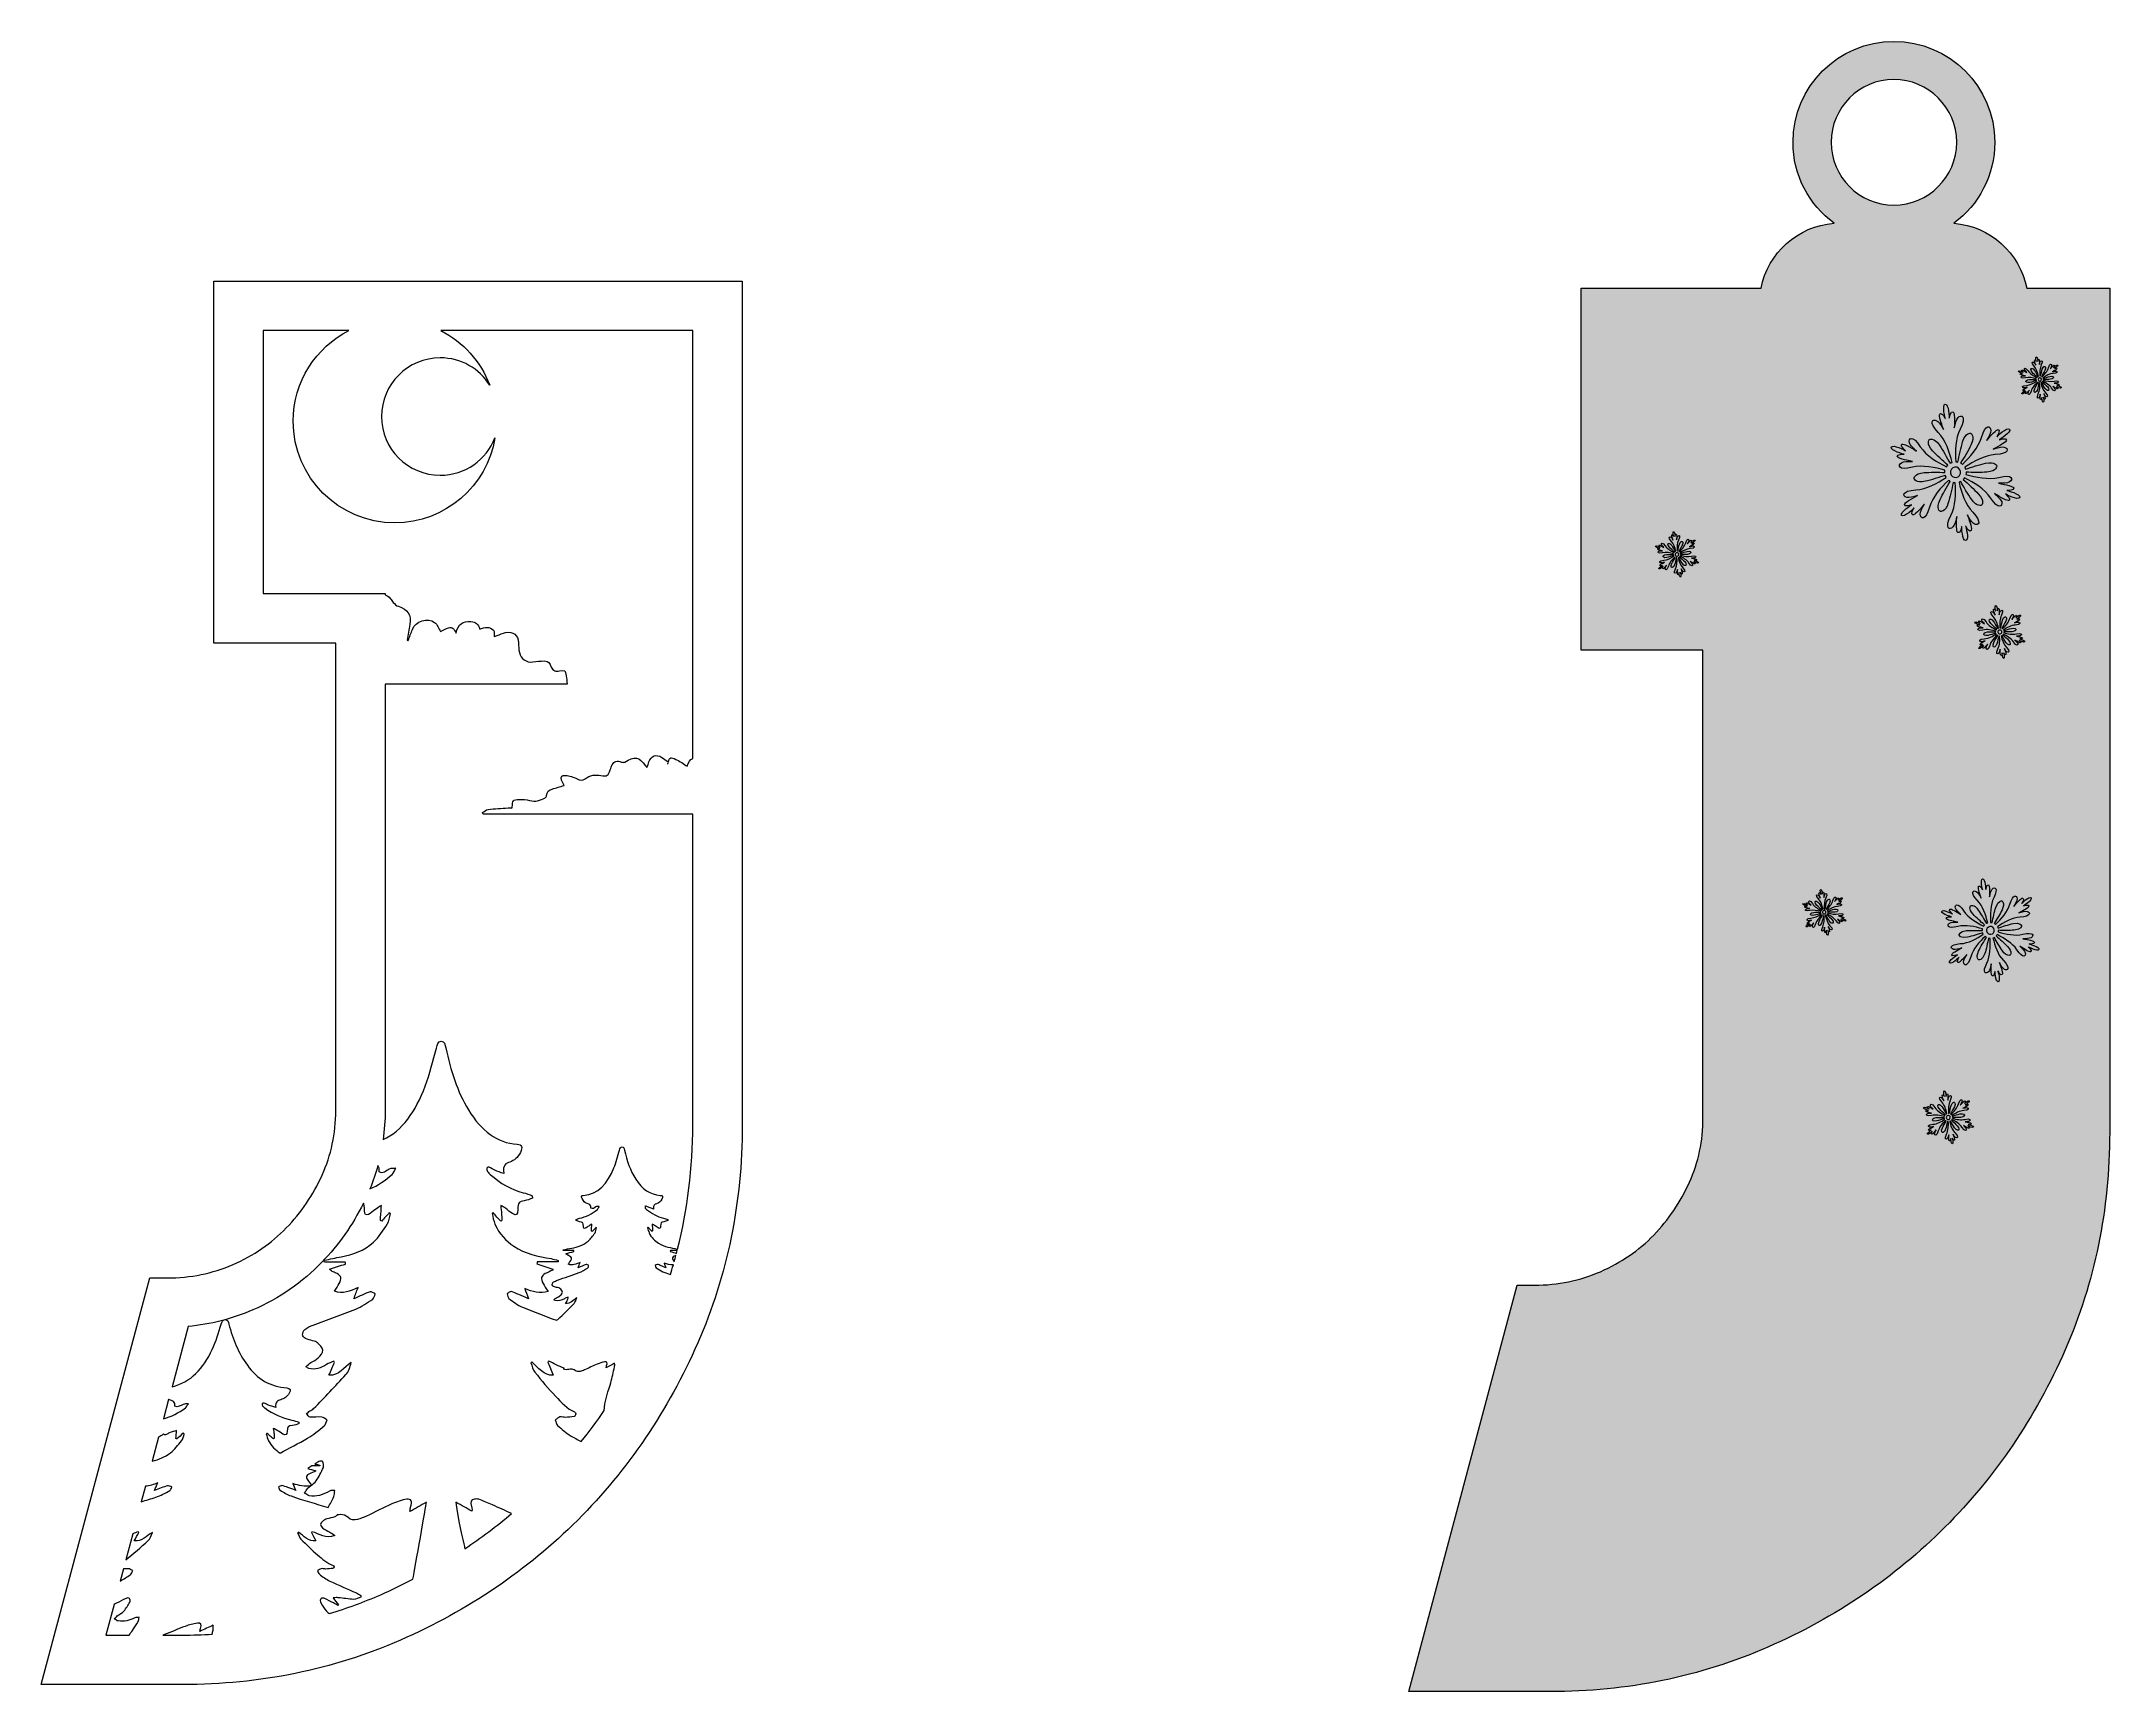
# Model space of a CAD drawing. Header units: millimetres. Extents: x 45 to 171, y -111 to -11.
import ezdxf

# ---------------------------------------------------------------- set-up
doc = ezdxf.new("R2010")
doc.units = ezdxf.units.MM
doc.header["$MEASUREMENT"] = 0
for name, color, linetype in [('engraving', 7, 'Continuous'), ('Layer 1', 7, 'Continuous'), ('Layer 2', 7, 'Continuous')]:
    doc.layers.add(name, color=color, linetype=linetype)

msp = doc.modelspace()

# ---------------------------------------------------------------- hatches: boundary and pattern name
at = {"layer": 'Layer 1'}
h = msp.add_hatch(color=2, dxfattribs=at)
h.dxf.hatch_style = 2
edge = h.paths.add_edge_path()
edge.add_spline(control_points=[(165.8, -26.06), (165.38, -23.93), (163.58, -22.29), (161.38, -22.12), (162.88, -21.01), (163.86, -19.22), (163.86, -17.21), (163.86, -13.83), (161.12, -11.09), (157.74, -11.09), (154.36, -11.09), (151.62, -13.83), (151.62, -17.21), (151.62, -19.22), (152.6, -21.01), (154.11, -22.12), (151.9, -22.29), (150.1, -23.93), (149.68, -26.06), (149.68, -26.06), (138.76, -26.06), (138.76, -26.06), (138.76, -26.06), (138.76, -48.02), (138.76, -48.02), (138.76, -48.02), (146.16, -48.02), (146.16, -48.02), (146.16, -48.02), (146.16, -76.39), (146.16, -76.39), (146.16, -77.79), (145.89, -79.1), (145.34, -80.3), (144.79, -81.51), (144.07, -82.58), (143.17, -83.51), (142.27, -84.44), (141.19, -85.18), (139.94, -85.73), (138.69, -86.27), (137.35, -86.55), (135.95, -86.55), (135.95, -86.55), (134.89, -86.55), (134.89, -86.55), (134.89, -86.55), (128.31, -111.21), (128.31, -111.21), (128.31, -111.21), (136.89, -111.21), (136.89, -111.21), (141.58, -111.21), (145.99, -110.31), (150.1, -108.51), (154.21, -106.71), (157.79, -104.28), (160.84, -101.23), (163.9, -98.17), (166.32, -94.59), (168.13, -90.48), (169.93, -86.37), (170.83, -81.97), (170.83, -77.27), (170.83, -77.27), (170.83, -26.06), (170.83, -26.06), (170.83, -26.06), (165.8, -26.06), (165.8, -26.06)], knot_values=[0, 0, 0, 0, 1, 1, 1, 2, 2, 2, 3, 3, 3, 4, 4, 4, 5, 5, 5, 6, 6, 6, 7, 7, 7, 8, 8, 8, 9, 9, 9, 10, 10, 10, 11, 11, 11, 12, 12, 12, 13, 13, 13, 14, 14, 14, 15, 15, 15, 16, 16, 16, 17, 17, 17, 18, 18, 18, 19, 19, 19, 20, 20, 20, 21, 21, 21, 22, 22, 22, 23, 23, 23, 23], degree=3, periodic=1)
edge = h.paths.add_edge_path()
edge.add_spline(control_points=[(153.93, -17.21), (153.93, -15.11), (155.64, -13.4), (157.74, -13.4), (159.84, -13.4), (161.55, -15.11), (161.55, -17.21), (161.55, -19.31), (159.84, -21.02), (157.74, -21.02), (155.64, -21.02), (153.93, -19.31), (153.93, -17.21)], knot_values=[0, 0, 0, 0, 1, 1, 1, 2, 2, 2, 3, 3, 3, 4, 4, 4, 4], degree=3, periodic=1)

# ---------------------------------------------------------------- linework, layer by layer
at = {"layer": 'engraving', "lineweight": 0}
for points, knots in [([(167.63, -31.96), (167.63, -31.96), (167.8, -31.97), (167.77, -31.92), (167.76, -31.88), (167.62, -31.85), (167.46, -31.82), (167.55, -31.82), (167.64, -31.82), (167.68, -31.79), (167.77, -31.74), (167.75, -31.63), (167.47, -31.7), (167.25, -31.75), (167, -31.7), (166.8, -31.64), (166.8, -31.63), (166.81, -31.61), (166.81, -31.6), (166.93, -31.6), (167.11, -31.6), (167.23, -31.59), (167.43, -31.58), (167.43, -31.47), (167.43, -31.47), (167.43, -31.47), (167.4, -31.37), (167.2, -31.42), (167.08, -31.44), (166.92, -31.5), (166.8, -31.54), (166.79, -31.52), (166.79, -31.51), (166.78, -31.5), (166.96, -31.38), (167.18, -31.25), (167.4, -31.24), (167.69, -31.23), (167.67, -31.11), (167.58, -31.09), (167.53, -31.08), (167.44, -31.1), (167.36, -31.13), (167.5, -31.06), (167.62, -30.99), (167.63, -30.95), (167.63, -30.89), (167.48, -30.94), (167.48, -30.94), (167.48, -30.94), (167.73, -30.79), (167.68, -30.73), (167.64, -30.67), (167.43, -30.88), (167.43, -30.88), (167.43, -30.88), (167.52, -30.74), (167.46, -30.73), (167.42, -30.73), (167.32, -30.83), (167.22, -30.96), (167.26, -30.88), (167.31, -30.8), (167.31, -30.75), (167.31, -30.65), (167.2, -30.61), (167.12, -30.89), (167.06, -31.1), (166.88, -31.29), (166.73, -31.44), (166.72, -31.43), (166.71, -31.42), (166.7, -31.41), (166.76, -31.3), (166.85, -31.15), (166.9, -31.05), (166.99, -30.86), (166.9, -30.81), (166.9, -30.81), (166.9, -30.81), (166.8, -30.78), (166.74, -30.98), (166.7, -31.09), (166.67, -31.26), (166.64, -31.39), (166.63, -31.39), (166.61, -31.38), (166.6, -31.38), (166.59, -31.17), (166.59, -30.92), (166.68, -30.72), (166.82, -30.46), (166.71, -30.42), (166.64, -30.49), (166.61, -30.53), (166.58, -30.62), (166.57, -30.7), (166.57, -30.54), (166.58, -30.4), (166.54, -30.38), (166.49, -30.34), (166.47, -30.5), (166.47, -30.5), (166.47, -30.5), (166.46, -30.21), (166.38, -30.22), (166.31, -30.23), (166.39, -30.52), (166.39, -30.52), (166.39, -30.52), (166.31, -30.37), (166.28, -30.42), (166.25, -30.45), (166.29, -30.58), (166.35, -30.73), (166.31, -30.66), (166.26, -30.58), (166.22, -30.56), (166.13, -30.51), (166.04, -30.58), (166.24, -30.79), (166.39, -30.95), (166.47, -31.19), (166.52, -31.4), (166.51, -31.4), (166.5, -31.41), (166.48, -31.41), (166.42, -31.3), (166.34, -31.15), (166.27, -31.05), (166.15, -30.88), (166.06, -30.94), (166.06, -30.94), (166.06, -30.94), (165.99, -31.01), (166.13, -31.16), (166.21, -31.25), (166.34, -31.37), (166.43, -31.45), (166.43, -31.46), (166.42, -31.47), (166.41, -31.49), (166.22, -31.39), (166, -31.26), (165.88, -31.08), (165.72, -30.83), (165.63, -30.91), (165.66, -31), (165.67, -31.05), (165.74, -31.11), (165.8, -31.17), (165.67, -31.08), (165.55, -31.01), (165.51, -31.03), (165.45, -31.06), (165.58, -31.16), (165.58, -31.16), (165.58, -31.16), (165.32, -31.02), (165.29, -31.09), (165.26, -31.16), (165.55, -31.23), (165.55, -31.23), (165.55, -31.23), (165.39, -31.22), (165.41, -31.28), (165.43, -31.32), (165.56, -31.35), (165.72, -31.38), (165.64, -31.38), (165.54, -31.38), (165.5, -31.4), (165.42, -31.45), (165.43, -31.57), (165.72, -31.5), (165.93, -31.44), (166.18, -31.5), (166.38, -31.56), (166.38, -31.57), (166.38, -31.59), (166.38, -31.6), (166.25, -31.6), (166.07, -31.59), (165.96, -31.6), (165.75, -31.62), (165.75, -31.73), (165.75, -31.73), (165.75, -31.73), (165.78, -31.83), (165.98, -31.78), (166.1, -31.76), (166.27, -31.7), (166.39, -31.66), (166.39, -31.67), (166.4, -31.69), (166.4, -31.7), (166.23, -31.82), (166, -31.94), (165.79, -31.96), (165.49, -31.97), (165.51, -32.09), (165.61, -32.11), (165.65, -32.12), (165.75, -32.1), (165.83, -32.07), (165.68, -32.14), (165.56, -32.21), (165.56, -32.25), (165.55, -32.31), (165.71, -32.26), (165.71, -32.26), (165.71, -32.26), (165.45, -32.41), (165.5, -32.47), (165.55, -32.53), (165.75, -32.32), (165.75, -32.32), (165.75, -32.32), (165.67, -32.45), (165.73, -32.46), (165.77, -32.47), (165.86, -32.36), (165.96, -32.24), (165.92, -32.31), (165.88, -32.4), (165.88, -32.45), (165.88, -32.54), (165.98, -32.59), (166.07, -32.3), (166.13, -32.1), (166.3, -31.91), (166.45, -31.76), (166.46, -31.77), (166.47, -31.78), (166.49, -31.79), (166.42, -31.89), (166.33, -32.04), (166.28, -32.15), (166.19, -32.34), (166.28, -32.39), (166.28, -32.39), (166.28, -32.39), (166.38, -32.41), (166.45, -32.22), (166.48, -32.1), (166.52, -31.93), (166.54, -31.81), (166.56, -31.81), (166.57, -31.81), (166.58, -31.81), (166.6, -32.02), (166.6, -32.28), (166.5, -32.47), (166.37, -32.74), (166.47, -32.78), (166.54, -32.71), (166.57, -32.67), (166.6, -32.58), (166.62, -32.5), (166.61, -32.66), (166.61, -32.8), (166.64, -32.82), (166.69, -32.86), (166.72, -32.69), (166.72, -32.69), (166.72, -32.69), (166.73, -32.99), (166.8, -32.98), (166.88, -32.97), (166.8, -32.68), (166.8, -32.68), (166.8, -32.68), (166.87, -32.83), (166.91, -32.78), (166.93, -32.75), (166.89, -32.61), (166.83, -32.46), (166.88, -32.54), (166.93, -32.62), (166.97, -32.64), (167.05, -32.69), (167.14, -32.62), (166.94, -32.41), (166.79, -32.25), (166.71, -32.01), (166.66, -31.8), (166.67, -31.8), (166.69, -31.79), (166.7, -31.78), (166.76, -31.9), (166.85, -32.05), (166.91, -32.15), (167.03, -32.32), (167.12, -32.26), (167.12, -32.26), (167.12, -32.26), (167.19, -32.19), (167.05, -32.03), (166.97, -31.95), (166.84, -31.83), (166.75, -31.75), (166.76, -31.74), (166.77, -31.72), (166.77, -31.71), (166.96, -31.81), (167.18, -31.94), (167.3, -32.12), (167.46, -32.36), (167.55, -32.29), (167.53, -32.2), (167.51, -32.15), (167.44, -32.08), (167.38, -32.03), (167.52, -32.11), (167.64, -32.18), (167.67, -32.17), (167.73, -32.14), (167.6, -32.04), (167.6, -32.04), (167.6, -32.04), (167.86, -32.18), (167.89, -32.11), (167.92, -32.04), (167.63, -31.96), (167.63, -31.96)], [0, 0, 0, 0, 1, 1, 1, 2, 2, 2, 3, 3, 3, 4, 4, 4, 5, 5, 5, 6, 6, 6, 7, 7, 7, 8, 8, 8, 9, 9, 9, 10, 10, 10, 11, 11, 11, 12, 12, 12, 13, 13, 13, 14, 14, 14, 15, 15, 15, 16, 16, 16, 17, 17, 17, 18, 18, 18, 19, 19, 19, 20, 20, 20, 21, 21, 21, 22, 22, 22, 23, 23, 23, 24, 24, 24, 25, 25, 25, 26, 26, 26, 27, 27, 27, 28, 28, 28, 29, 29, 29, 30, 30, 30, 31, 31, 31, 32, 32, 32, 33, 33, 33, 34, 34, 34, 35, 35, 35, 36, 36, 36, 37, 37, 37, 38, 38, 38, 39, 39, 39, 40, 40, 40, 41, 41, 41, 42, 42, 42, 43, 43, 43, 44, 44, 44, 45, 45, 45, 46, 46, 46, 47, 47, 47, 48, 48, 48, 49, 49, 49, 50, 50, 50, 51, 51, 51, 52, 52, 52, 53, 53, 53, 54, 54, 54, 55, 55, 55, 56, 56, 56, 57, 57, 57, 58, 58, 58, 59, 59, 59, 60, 60, 60, 61, 61, 61, 62, 62, 62, 63, 63, 63, 64, 64, 64, 65, 65, 65, 66, 66, 66, 67, 67, 67, 68, 68, 68, 69, 69, 69, 70, 70, 70, 71, 71, 71, 72, 72, 72, 73, 73, 73, 74, 74, 74, 75, 75, 75, 76, 76, 76, 77, 77, 77, 78, 78, 78, 79, 79, 79, 80, 80, 80, 81, 81, 81, 82, 82, 82, 83, 83, 83, 84, 84, 84, 85, 85, 85, 86, 86, 86, 87, 87, 87, 88, 88, 88, 89, 89, 89, 90, 90, 90, 91, 91, 91, 92, 92, 92, 93, 93, 93, 94, 94, 94, 95, 95, 95, 96, 96, 96, 97, 97, 97, 98, 98, 98, 99, 99, 99, 100, 100, 100, 101, 101, 101, 102, 102, 102, 103, 103, 103, 104, 104, 104, 105, 105, 105, 106, 106, 106, 107, 107, 107, 108, 108, 108, 108]), ([(166.61, -31.7), (166.55, -31.71), (166.5, -31.67), (166.49, -31.61), (166.48, -31.56), (166.52, -31.5), (166.58, -31.5), (166.63, -31.49), (166.69, -31.53), (166.69, -31.58), (166.7, -31.64), (166.66, -31.69), (166.61, -31.7)], [0, 0, 0, 0, 1, 1, 1, 2, 2, 2, 3, 3, 3, 4, 4, 4, 4]), ([(164.59, -38.33), (164.59, -38.33), (165.09, -38.35), (165.01, -38.18), (164.97, -38.08), (164.56, -37.98), (164.08, -37.9), (164.34, -37.9), (164.62, -37.9), (164.75, -37.82), (165, -37.67), (164.95, -37.33), (164.1, -37.54), (163.46, -37.7), (162.72, -37.53), (162.11, -37.36), (162.12, -37.31), (162.12, -37.27), (162.12, -37.23), (162.5, -37.24), (163.03, -37.25), (163.38, -37.22), (164, -37.17), (163.98, -36.85), (163.98, -36.85), (163.98, -36.85), (163.9, -36.55), (163.3, -36.68), (162.95, -36.76), (162.45, -36.92), (162.09, -37.05), (162.08, -37.01), (162.06, -36.97), (162.04, -36.93), (162.57, -36.58), (163.24, -36.2), (163.89, -36.16), (164.77, -36.12), (164.71, -35.77), (164.43, -35.7), (164.28, -35.67), (164.01, -35.75), (163.77, -35.83), (164.2, -35.6), (164.56, -35.4), (164.57, -35.28), (164.59, -35.09), (164.13, -35.26), (164.13, -35.26), (164.13, -35.26), (164.89, -34.8), (164.75, -34.62), (164.61, -34.44), (163.98, -35.08), (163.98, -35.08), (163.98, -35.08), (164.25, -34.67), (164.07, -34.64), (163.95, -34.63), (163.67, -34.94), (163.36, -35.31), (163.49, -35.09), (163.62, -34.84), (163.62, -34.69), (163.62, -34.4), (163.3, -34.27), (163.05, -35.12), (162.87, -35.74), (162.35, -36.31), (161.9, -36.75), (161.87, -36.72), (161.83, -36.69), (161.79, -36.67), (161.99, -36.35), (162.26, -35.9), (162.41, -35.58), (162.68, -35.02), (162.4, -34.87), (162.4, -34.87), (162.4, -34.87), (162.1, -34.79), (161.91, -35.38), (161.81, -35.72), (161.7, -36.23), (161.62, -36.61), (161.58, -36.6), (161.54, -36.59), (161.5, -36.59), (161.46, -35.96), (161.46, -35.19), (161.76, -34.61), (162.15, -33.82), (161.83, -33.7), (161.63, -33.91), (161.53, -34.02), (161.46, -34.29), (161.4, -34.54), (161.43, -34.06), (161.43, -33.64), (161.33, -33.57), (161.18, -33.47), (161.1, -33.95), (161.1, -33.95), (161.1, -33.95), (161.07, -33.06), (160.85, -33.1), (160.63, -33.13), (160.87, -33.99), (160.87, -33.99), (160.87, -33.99), (160.64, -33.55), (160.53, -33.7), (160.46, -33.79), (160.59, -34.19), (160.75, -34.64), (160.63, -34.42), (160.48, -34.18), (160.35, -34.11), (160.09, -33.96), (159.82, -34.18), (160.43, -34.81), (160.89, -35.28), (161.12, -36.01), (161.27, -36.63), (161.23, -36.64), (161.19, -36.66), (161.15, -36.68), (160.97, -36.34), (160.71, -35.89), (160.51, -35.59), (160.16, -35.08), (159.89, -35.25), (159.89, -35.25), (159.89, -35.25), (159.67, -35.48), (160.09, -35.93), (160.33, -36.19), (160.72, -36.54), (161.01, -36.79), (160.98, -36.82), (160.95, -36.86), (160.93, -36.9), (160.36, -36.61), (159.7, -36.23), (159.34, -35.68), (158.86, -34.94), (158.59, -35.16), (158.68, -35.44), (158.72, -35.58), (158.92, -35.78), (159.11, -35.95), (158.71, -35.69), (158.34, -35.48), (158.24, -35.53), (158.07, -35.6), (158.44, -35.92), (158.44, -35.92), (158.44, -35.92), (157.66, -35.5), (157.58, -35.71), (157.5, -35.92), (158.36, -36.14), (158.36, -36.14), (158.36, -36.14), (157.87, -36.11), (157.94, -36.28), (157.98, -36.39), (158.4, -36.48), (158.87, -36.57), (158.61, -36.56), (158.33, -36.57), (158.2, -36.65), (157.95, -36.8), (158, -37.14), (158.86, -36.93), (159.49, -36.77), (160.24, -36.94), (160.84, -37.11), (160.84, -37.15), (160.83, -37.2), (160.83, -37.24), (160.45, -37.23), (159.93, -37.22), (159.57, -37.25), (158.96, -37.3), (158.97, -37.61), (158.97, -37.61), (158.97, -37.61), (159.05, -37.92), (159.65, -37.78), (160, -37.7), (160.5, -37.54), (160.86, -37.42), (160.87, -37.46), (160.89, -37.5), (160.91, -37.54), (160.38, -37.89), (159.72, -38.27), (159.07, -38.3), (158.19, -38.35), (158.24, -38.69), (158.52, -38.76), (158.67, -38.8), (158.94, -38.72), (159.18, -38.64), (158.76, -38.86), (158.39, -39.07), (158.38, -39.19), (158.36, -39.37), (158.82, -39.2), (158.82, -39.2), (158.82, -39.2), (158.06, -39.67), (158.21, -39.85), (158.35, -40.02), (158.97, -39.39), (158.97, -39.39), (158.97, -39.39), (158.7, -39.8), (158.89, -39.82), (159, -39.84), (159.29, -39.53), (159.6, -39.16), (159.47, -39.38), (159.33, -39.63), (159.33, -39.77), (159.34, -40.07), (159.66, -40.2), (159.9, -39.35), (160.08, -38.72), (160.6, -38.16), (161.05, -37.72), (161.09, -37.75), (161.12, -37.77), (161.16, -37.79), (160.96, -38.12), (160.69, -38.57), (160.54, -38.89), (160.27, -39.45), (160.55, -39.6), (160.55, -39.6), (160.55, -39.6), (160.86, -39.68), (161.04, -39.09), (161.15, -38.75), (161.25, -38.24), (161.33, -37.86), (161.37, -37.87), (161.41, -37.88), (161.46, -37.88), (161.49, -38.51), (161.49, -39.28), (161.2, -39.86), (160.8, -40.64), (161.12, -40.77), (161.32, -40.55), (161.43, -40.45), (161.5, -40.17), (161.55, -39.92), (161.53, -40.4), (161.52, -40.83), (161.62, -40.89), (161.77, -41), (161.85, -40.52), (161.85, -40.52), (161.85, -40.52), (161.88, -41.41), (162.1, -41.37), (162.33, -41.34), (162.09, -40.48), (162.09, -40.48), (162.09, -40.48), (162.31, -40.92), (162.42, -40.77), (162.49, -40.68), (162.37, -40.28), (162.2, -39.82), (162.33, -40.05), (162.48, -40.29), (162.6, -40.36), (162.86, -40.5), (163.13, -40.29), (162.52, -39.66), (162.07, -39.19), (161.84, -38.46), (161.69, -37.84), (161.73, -37.83), (161.76, -37.81), (161.8, -37.79), (161.98, -38.13), (162.24, -38.58), (162.44, -38.87), (162.79, -39.38), (163.06, -39.22), (163.06, -39.22), (163.06, -39.22), (163.28, -38.99), (162.86, -38.54), (162.62, -38.28), (162.23, -37.93), (161.95, -37.67), (161.97, -37.64), (162, -37.61), (162.02, -37.57), (162.59, -37.86), (163.25, -38.24), (163.61, -38.79), (164.09, -39.53), (164.36, -39.31), (164.28, -39.02), (164.23, -38.88), (164.03, -38.69), (163.84, -38.51), (164.25, -38.77), (164.61, -38.99), (164.72, -38.94), (164.89, -38.86), (164.51, -38.55), (164.51, -38.55), (164.51, -38.55), (165.29, -38.97), (165.37, -38.76), (165.46, -38.55), (164.59, -38.33), (164.59, -38.33)], [0, 0, 0, 0, 1, 1, 1, 2, 2, 2, 3, 3, 3, 4, 4, 4, 5, 5, 5, 6, 6, 6, 7, 7, 7, 8, 8, 8, 9, 9, 9, 10, 10, 10, 11, 11, 11, 12, 12, 12, 13, 13, 13, 14, 14, 14, 15, 15, 15, 16, 16, 16, 17, 17, 17, 18, 18, 18, 19, 19, 19, 20, 20, 20, 21, 21, 21, 22, 22, 22, 23, 23, 23, 24, 24, 24, 25, 25, 25, 26, 26, 26, 27, 27, 27, 28, 28, 28, 29, 29, 29, 30, 30, 30, 31, 31, 31, 32, 32, 32, 33, 33, 33, 34, 34, 34, 35, 35, 35, 36, 36, 36, 37, 37, 37, 38, 38, 38, 39, 39, 39, 40, 40, 40, 41, 41, 41, 42, 42, 42, 43, 43, 43, 44, 44, 44, 45, 45, 45, 46, 46, 46, 47, 47, 47, 48, 48, 48, 49, 49, 49, 50, 50, 50, 51, 51, 51, 52, 52, 52, 53, 53, 53, 54, 54, 54, 55, 55, 55, 56, 56, 56, 57, 57, 57, 58, 58, 58, 59, 59, 59, 60, 60, 60, 61, 61, 61, 62, 62, 62, 63, 63, 63, 64, 64, 64, 65, 65, 65, 66, 66, 66, 67, 67, 67, 68, 68, 68, 69, 69, 69, 70, 70, 70, 71, 71, 71, 72, 72, 72, 73, 73, 73, 74, 74, 74, 75, 75, 75, 76, 76, 76, 77, 77, 77, 78, 78, 78, 79, 79, 79, 80, 80, 80, 81, 81, 81, 82, 82, 82, 83, 83, 83, 84, 84, 84, 85, 85, 85, 86, 86, 86, 87, 87, 87, 88, 88, 88, 89, 89, 89, 90, 90, 90, 91, 91, 91, 92, 92, 92, 93, 93, 93, 94, 94, 94, 95, 95, 95, 96, 96, 96, 97, 97, 97, 98, 98, 98, 99, 99, 99, 100, 100, 100, 101, 101, 101, 102, 102, 102, 103, 103, 103, 104, 104, 104, 105, 105, 105, 106, 106, 106, 107, 107, 107, 108, 108, 108, 108]), ([(161.52, -37.54), (161.35, -37.57), (161.19, -37.45), (161.17, -37.28), (161.14, -37.11), (161.26, -36.95), (161.43, -36.92), (161.6, -36.9), (161.76, -37.02), (161.79, -37.19), (161.81, -37.36), (161.69, -37.52), (161.52, -37.54)], [0, 0, 0, 0, 1, 1, 1, 2, 2, 2, 3, 3, 3, 4, 4, 4, 4]), ([(145.63, -42.58), (145.63, -42.58), (145.79, -42.59), (145.77, -42.53), (145.75, -42.5), (145.62, -42.47), (145.46, -42.44), (145.54, -42.44), (145.64, -42.44), (145.68, -42.41), (145.76, -42.36), (145.75, -42.25), (145.46, -42.32), (145.25, -42.37), (145, -42.32), (144.8, -42.26), (144.8, -42.24), (144.8, -42.23), (144.8, -42.21), (144.93, -42.22), (145.1, -42.22), (145.22, -42.21), (145.43, -42.2), (145.42, -42.09), (145.42, -42.09), (145.42, -42.09), (145.4, -41.99), (145.19, -42.03), (145.08, -42.06), (144.91, -42.11), (144.79, -42.15), (144.79, -42.14), (144.78, -42.13), (144.77, -42.11), (144.95, -42), (145.17, -41.87), (145.39, -41.86), (145.69, -41.84), (145.67, -41.73), (145.57, -41.7), (145.52, -41.69), (145.43, -41.72), (145.35, -41.75), (145.49, -41.67), (145.62, -41.6), (145.62, -41.56), (145.63, -41.5), (145.47, -41.56), (145.47, -41.56), (145.47, -41.56), (145.73, -41.4), (145.68, -41.34), (145.63, -41.28), (145.42, -41.5), (145.42, -41.5), (145.42, -41.5), (145.51, -41.36), (145.45, -41.35), (145.41, -41.34), (145.32, -41.45), (145.21, -41.57), (145.26, -41.5), (145.3, -41.42), (145.3, -41.37), (145.3, -41.27), (145.19, -41.22), (145.11, -41.51), (145.05, -41.72), (144.88, -41.91), (144.73, -42.05), (144.71, -42.04), (144.7, -42.04), (144.69, -42.03), (144.76, -41.92), (144.85, -41.77), (144.9, -41.66), (144.99, -41.48), (144.89, -41.43), (144.89, -41.43), (144.89, -41.43), (144.79, -41.4), (144.73, -41.6), (144.69, -41.71), (144.66, -41.88), (144.63, -42.01), (144.62, -42), (144.6, -42), (144.59, -42), (144.58, -41.79), (144.58, -41.53), (144.68, -41.34), (144.81, -41.07), (144.7, -41.03), (144.63, -41.1), (144.6, -41.14), (144.58, -41.23), (144.56, -41.32), (144.57, -41.16), (144.57, -41.01), (144.54, -40.99), (144.49, -40.95), (144.46, -41.12), (144.46, -41.12), (144.46, -41.12), (144.45, -40.82), (144.37, -40.83), (144.3, -40.84), (144.38, -41.13), (144.38, -41.13), (144.38, -41.13), (144.3, -40.98), (144.27, -41.03), (144.24, -41.06), (144.29, -41.2), (144.34, -41.35), (144.3, -41.27), (144.25, -41.19), (144.21, -41.17), (144.12, -41.12), (144.03, -41.19), (144.23, -41.41), (144.39, -41.56), (144.46, -41.81), (144.51, -42.01), (144.5, -42.02), (144.49, -42.02), (144.47, -42.03), (144.41, -41.92), (144.33, -41.77), (144.26, -41.67), (144.14, -41.5), (144.05, -41.55), (144.05, -41.55), (144.05, -41.55), (143.98, -41.63), (144.12, -41.78), (144.2, -41.87), (144.33, -41.98), (144.43, -42.07), (144.42, -42.08), (144.41, -42.09), (144.4, -42.1), (144.21, -42.01), (143.99, -41.88), (143.87, -41.7), (143.71, -41.45), (143.62, -41.52), (143.65, -41.62), (143.66, -41.66), (143.73, -41.73), (143.79, -41.79), (143.66, -41.7), (143.53, -41.63), (143.5, -41.65), (143.44, -41.67), (143.57, -41.78), (143.57, -41.78), (143.57, -41.78), (143.31, -41.63), (143.28, -41.71), (143.25, -41.78), (143.54, -41.85), (143.54, -41.85), (143.54, -41.85), (143.38, -41.84), (143.4, -41.9), (143.41, -41.93), (143.55, -41.97), (143.71, -41.99), (143.63, -41.99), (143.53, -41.99), (143.49, -42.02), (143.4, -42.07), (143.42, -42.18), (143.71, -42.11), (143.92, -42.06), (144.17, -42.12), (144.37, -42.18), (144.37, -42.19), (144.37, -42.2), (144.37, -42.22), (144.24, -42.21), (144.07, -42.21), (143.95, -42.22), (143.74, -42.24), (143.74, -42.34), (143.74, -42.34), (143.74, -42.34), (143.77, -42.45), (143.97, -42.4), (144.09, -42.37), (144.26, -42.32), (144.38, -42.28), (144.38, -42.29), (144.39, -42.31), (144.39, -42.32), (144.22, -42.43), (143.99, -42.56), (143.78, -42.57), (143.48, -42.59), (143.5, -42.71), (143.6, -42.73), (143.64, -42.74), (143.73, -42.71), (143.82, -42.69), (143.67, -42.76), (143.55, -42.83), (143.55, -42.87), (143.54, -42.93), (143.7, -42.88), (143.7, -42.88), (143.7, -42.88), (143.44, -43.03), (143.49, -43.09), (143.54, -43.15), (143.74, -42.94), (143.74, -42.94), (143.74, -42.94), (143.65, -43.08), (143.72, -43.08), (143.76, -43.09), (143.85, -42.98), (143.95, -42.86), (143.91, -42.93), (143.87, -43.02), (143.87, -43.07), (143.87, -43.17), (143.97, -43.21), (144.06, -42.92), (144.12, -42.71), (144.29, -42.53), (144.44, -42.38), (144.45, -42.39), (144.47, -42.4), (144.48, -42.4), (144.41, -42.51), (144.32, -42.66), (144.27, -42.77), (144.18, -42.96), (144.27, -43.01), (144.27, -43.01), (144.27, -43.01), (144.38, -43.03), (144.44, -42.84), (144.47, -42.72), (144.51, -42.55), (144.53, -42.43), (144.55, -42.43), (144.56, -42.43), (144.58, -42.43), (144.59, -42.64), (144.59, -42.9), (144.49, -43.09), (144.36, -43.36), (144.47, -43.4), (144.53, -43.33), (144.57, -43.29), (144.59, -43.2), (144.61, -43.12), (144.6, -43.28), (144.6, -43.42), (144.63, -43.44), (144.68, -43.48), (144.71, -43.32), (144.71, -43.32), (144.71, -43.32), (144.72, -43.61), (144.79, -43.6), (144.87, -43.59), (144.79, -43.3), (144.79, -43.3), (144.79, -43.3), (144.86, -43.45), (144.9, -43.4), (144.92, -43.37), (144.88, -43.24), (144.83, -43.08), (144.87, -43.16), (144.92, -43.24), (144.96, -43.26), (145.05, -43.31), (145.14, -43.24), (144.93, -43.03), (144.78, -42.87), (144.7, -42.63), (144.65, -42.42), (144.67, -42.42), (144.68, -42.41), (144.69, -42.4), (144.75, -42.51), (144.84, -42.67), (144.91, -42.77), (145.02, -42.94), (145.11, -42.88), (145.11, -42.88), (145.11, -42.88), (145.19, -42.81), (145.05, -42.65), (144.97, -42.57), (144.84, -42.45), (144.74, -42.36), (144.75, -42.35), (144.76, -42.34), (144.77, -42.33), (144.96, -42.42), (145.18, -42.55), (145.3, -42.74), (145.46, -42.98), (145.55, -42.91), (145.52, -42.82), (145.51, -42.77), (145.44, -42.7), (145.38, -42.65), (145.51, -42.73), (145.63, -42.8), (145.67, -42.79), (145.73, -42.76), (145.6, -42.66), (145.6, -42.66), (145.6, -42.66), (145.86, -42.8), (145.89, -42.73), (145.92, -42.66), (145.63, -42.58), (145.63, -42.58)], [0, 0, 0, 0, 1, 1, 1, 2, 2, 2, 3, 3, 3, 4, 4, 4, 5, 5, 5, 6, 6, 6, 7, 7, 7, 8, 8, 8, 9, 9, 9, 10, 10, 10, 11, 11, 11, 12, 12, 12, 13, 13, 13, 14, 14, 14, 15, 15, 15, 16, 16, 16, 17, 17, 17, 18, 18, 18, 19, 19, 19, 20, 20, 20, 21, 21, 21, 22, 22, 22, 23, 23, 23, 24, 24, 24, 25, 25, 25, 26, 26, 26, 27, 27, 27, 28, 28, 28, 29, 29, 29, 30, 30, 30, 31, 31, 31, 32, 32, 32, 33, 33, 33, 34, 34, 34, 35, 35, 35, 36, 36, 36, 37, 37, 37, 38, 38, 38, 39, 39, 39, 40, 40, 40, 41, 41, 41, 42, 42, 42, 43, 43, 43, 44, 44, 44, 45, 45, 45, 46, 46, 46, 47, 47, 47, 48, 48, 48, 49, 49, 49, 50, 50, 50, 51, 51, 51, 52, 52, 52, 53, 53, 53, 54, 54, 54, 55, 55, 55, 56, 56, 56, 57, 57, 57, 58, 58, 58, 59, 59, 59, 60, 60, 60, 61, 61, 61, 62, 62, 62, 63, 63, 63, 64, 64, 64, 65, 65, 65, 66, 66, 66, 67, 67, 67, 68, 68, 68, 69, 69, 69, 70, 70, 70, 71, 71, 71, 72, 72, 72, 73, 73, 73, 74, 74, 74, 75, 75, 75, 76, 76, 76, 77, 77, 77, 78, 78, 78, 79, 79, 79, 80, 80, 80, 81, 81, 81, 82, 82, 82, 83, 83, 83, 84, 84, 84, 85, 85, 85, 86, 86, 86, 87, 87, 87, 88, 88, 88, 89, 89, 89, 90, 90, 90, 91, 91, 91, 92, 92, 92, 93, 93, 93, 94, 94, 94, 95, 95, 95, 96, 96, 96, 97, 97, 97, 98, 98, 98, 99, 99, 99, 100, 100, 100, 101, 101, 101, 102, 102, 102, 103, 103, 103, 104, 104, 104, 105, 105, 105, 106, 106, 106, 107, 107, 107, 108, 108, 108, 108]), ([(144.6, -42.32), (144.54, -42.33), (144.49, -42.29), (144.48, -42.23), (144.47, -42.17), (144.51, -42.12), (144.57, -42.11), (144.63, -42.1), (144.68, -42.14), (144.69, -42.2), (144.7, -42.26), (144.66, -42.31), (144.6, -42.32)], [0, 0, 0, 0, 1, 1, 1, 2, 2, 2, 3, 3, 3, 4, 4, 4, 4]), ([(165.37, -47.34), (165.37, -47.34), (165.56, -47.35), (165.54, -47.29), (165.52, -47.24), (165.36, -47.21), (165.17, -47.18), (165.27, -47.18), (165.38, -47.17), (165.43, -47.14), (165.53, -47.09), (165.51, -46.95), (165.18, -47.04), (164.93, -47.1), (164.64, -47.03), (164.41, -46.96), (164.41, -46.95), (164.41, -46.93), (164.41, -46.91), (164.56, -46.92), (164.76, -46.92), (164.9, -46.91), (165.14, -46.89), (165.14, -46.77), (165.14, -46.77), (165.14, -46.77), (165.1, -46.65), (164.87, -46.7), (164.73, -46.73), (164.54, -46.8), (164.4, -46.84), (164.4, -46.83), (164.39, -46.81), (164.38, -46.8), (164.59, -46.66), (164.85, -46.52), (165.1, -46.5), (165.44, -46.48), (165.42, -46.35), (165.31, -46.32), (165.25, -46.31), (165.15, -46.34), (165.05, -46.37), (165.22, -46.28), (165.36, -46.2), (165.37, -46.16), (165.37, -46.09), (165.19, -46.15), (165.19, -46.15), (165.19, -46.15), (165.49, -45.97), (165.43, -45.9), (165.38, -45.83), (165.14, -46.08), (165.14, -46.08), (165.14, -46.08), (165.24, -45.92), (165.17, -45.91), (165.12, -45.91), (165.01, -46.03), (164.89, -46.17), (164.94, -46.08), (165, -45.99), (164.99, -45.93), (164.99, -45.82), (164.87, -45.77), (164.77, -46.1), (164.7, -46.34), (164.5, -46.56), (164.33, -46.73), (164.31, -46.72), (164.3, -46.71), (164.28, -46.7), (164.36, -46.57), (164.47, -46.4), (164.53, -46.27), (164.63, -46.06), (164.52, -46), (164.52, -46), (164.52, -46), (164.4, -45.97), (164.33, -46.2), (164.29, -46.33), (164.25, -46.53), (164.22, -46.67), (164.2, -46.67), (164.19, -46.67), (164.17, -46.67), (164.15, -46.42), (164.16, -46.12), (164.27, -45.9), (164.42, -45.59), (164.3, -45.54), (164.22, -45.63), (164.18, -45.67), (164.15, -45.77), (164.13, -45.87), (164.14, -45.69), (164.14, -45.52), (164.11, -45.49), (164.05, -45.45), (164.01, -45.64), (164.01, -45.64), (164.01, -45.64), (164.01, -45.3), (163.92, -45.31), (163.83, -45.32), (163.92, -45.66), (163.92, -45.66), (163.92, -45.66), (163.84, -45.48), (163.79, -45.54), (163.77, -45.58), (163.82, -45.73), (163.88, -45.91), (163.83, -45.82), (163.77, -45.73), (163.72, -45.7), (163.62, -45.65), (163.52, -45.73), (163.76, -45.98), (163.93, -46.16), (164.02, -46.44), (164.08, -46.68), (164.06, -46.69), (164.05, -46.69), (164.03, -46.7), (163.96, -46.57), (163.86, -46.39), (163.79, -46.28), (163.65, -46.08), (163.55, -46.15), (163.55, -46.15), (163.55, -46.15), (163.46, -46.23), (163.62, -46.41), (163.72, -46.51), (163.87, -46.65), (163.98, -46.75), (163.97, -46.76), (163.96, -46.77), (163.95, -46.79), (163.73, -46.68), (163.47, -46.52), (163.33, -46.31), (163.15, -46.03), (163.04, -46.11), (163.07, -46.22), (163.09, -46.28), (163.17, -46.35), (163.24, -46.42), (163.08, -46.32), (162.94, -46.24), (162.9, -46.25), (162.84, -46.28), (162.98, -46.41), (162.98, -46.41), (162.98, -46.41), (162.68, -46.24), (162.65, -46.32), (162.62, -46.41), (162.95, -46.49), (162.95, -46.49), (162.95, -46.49), (162.76, -46.48), (162.79, -46.55), (162.8, -46.59), (162.96, -46.63), (163.15, -46.66), (163.05, -46.66), (162.94, -46.66), (162.89, -46.69), (162.79, -46.75), (162.81, -46.88), (163.14, -46.8), (163.39, -46.74), (163.68, -46.8), (163.92, -46.87), (163.91, -46.89), (163.91, -46.9), (163.91, -46.92), (163.76, -46.91), (163.56, -46.91), (163.42, -46.92), (163.18, -46.94), (163.19, -47.06), (163.19, -47.06), (163.19, -47.06), (163.22, -47.18), (163.45, -47.13), (163.59, -47.1), (163.78, -47.04), (163.92, -46.99), (163.93, -47), (163.93, -47.02), (163.94, -47.04), (163.74, -47.17), (163.48, -47.32), (163.22, -47.33), (162.88, -47.35), (162.9, -47.48), (163.01, -47.51), (163.07, -47.52), (163.18, -47.49), (163.27, -47.46), (163.1, -47.55), (162.96, -47.63), (162.96, -47.68), (162.95, -47.75), (163.13, -47.68), (163.13, -47.68), (163.13, -47.68), (162.84, -47.86), (162.89, -47.93), (162.95, -48), (163.19, -47.75), (163.19, -47.75), (163.19, -47.75), (163.08, -47.91), (163.15, -47.92), (163.2, -47.93), (163.31, -47.81), (163.43, -47.66), (163.38, -47.75), (163.33, -47.85), (163.33, -47.9), (163.33, -48.02), (163.45, -48.07), (163.55, -47.74), (163.62, -47.5), (163.82, -47.28), (164, -47.11), (164.01, -47.12), (164.02, -47.13), (164.04, -47.13), (163.96, -47.26), (163.86, -47.44), (163.8, -47.56), (163.69, -47.78), (163.8, -47.83), (163.8, -47.83), (163.8, -47.83), (163.92, -47.87), (163.99, -47.64), (164.03, -47.5), (164.08, -47.31), (164.1, -47.16), (164.12, -47.16), (164.14, -47.17), (164.15, -47.17), (164.17, -47.41), (164.17, -47.71), (164.05, -47.94), (163.9, -48.24), (164.02, -48.29), (164.1, -48.21), (164.14, -48.17), (164.17, -48.06), (164.19, -47.96), (164.18, -48.15), (164.18, -48.31), (164.22, -48.34), (164.28, -48.38), (164.31, -48.19), (164.31, -48.19), (164.31, -48.19), (164.32, -48.54), (164.4, -48.52), (164.49, -48.51), (164.4, -48.18), (164.4, -48.18), (164.4, -48.18), (164.49, -48.35), (164.53, -48.29), (164.56, -48.26), (164.51, -48.1), (164.44, -47.92), (164.49, -48.01), (164.55, -48.1), (164.6, -48.13), (164.7, -48.19), (164.8, -48.1), (164.57, -47.86), (164.39, -47.68), (164.3, -47.39), (164.24, -47.15), (164.26, -47.15), (164.27, -47.14), (164.29, -47.13), (164.36, -47.26), (164.46, -47.44), (164.54, -47.55), (164.67, -47.75), (164.78, -47.69), (164.78, -47.69), (164.78, -47.69), (164.86, -47.6), (164.7, -47.42), (164.61, -47.32), (164.46, -47.19), (164.34, -47.09), (164.36, -47.08), (164.37, -47.06), (164.37, -47.05), (164.59, -47.16), (164.85, -47.31), (164.99, -47.52), (165.18, -47.81), (165.28, -47.72), (165.25, -47.61), (165.23, -47.56), (165.15, -47.48), (165.08, -47.41), (165.24, -47.52), (165.38, -47.6), (165.42, -47.58), (165.49, -47.55), (165.34, -47.43), (165.34, -47.43), (165.34, -47.43), (165.64, -47.59), (165.68, -47.51), (165.71, -47.43), (165.37, -47.34), (165.37, -47.34)], [0, 0, 0, 0, 1, 1, 1, 2, 2, 2, 3, 3, 3, 4, 4, 4, 5, 5, 5, 6, 6, 6, 7, 7, 7, 8, 8, 8, 9, 9, 9, 10, 10, 10, 11, 11, 11, 12, 12, 12, 13, 13, 13, 14, 14, 14, 15, 15, 15, 16, 16, 16, 17, 17, 17, 18, 18, 18, 19, 19, 19, 20, 20, 20, 21, 21, 21, 22, 22, 22, 23, 23, 23, 24, 24, 24, 25, 25, 25, 26, 26, 26, 27, 27, 27, 28, 28, 28, 29, 29, 29, 30, 30, 30, 31, 31, 31, 32, 32, 32, 33, 33, 33, 34, 34, 34, 35, 35, 35, 36, 36, 36, 37, 37, 37, 38, 38, 38, 39, 39, 39, 40, 40, 40, 41, 41, 41, 42, 42, 42, 43, 43, 43, 44, 44, 44, 45, 45, 45, 46, 46, 46, 47, 47, 47, 48, 48, 48, 49, 49, 49, 50, 50, 50, 51, 51, 51, 52, 52, 52, 53, 53, 53, 54, 54, 54, 55, 55, 55, 56, 56, 56, 57, 57, 57, 58, 58, 58, 59, 59, 59, 60, 60, 60, 61, 61, 61, 62, 62, 62, 63, 63, 63, 64, 64, 64, 65, 65, 65, 66, 66, 66, 67, 67, 67, 68, 68, 68, 69, 69, 69, 70, 70, 70, 71, 71, 71, 72, 72, 72, 73, 73, 73, 74, 74, 74, 75, 75, 75, 76, 76, 76, 77, 77, 77, 78, 78, 78, 79, 79, 79, 80, 80, 80, 81, 81, 81, 82, 82, 82, 83, 83, 83, 84, 84, 84, 85, 85, 85, 86, 86, 86, 87, 87, 87, 88, 88, 88, 89, 89, 89, 90, 90, 90, 91, 91, 91, 92, 92, 92, 93, 93, 93, 94, 94, 94, 95, 95, 95, 96, 96, 96, 97, 97, 97, 98, 98, 98, 99, 99, 99, 100, 100, 100, 101, 101, 101, 102, 102, 102, 103, 103, 103, 104, 104, 104, 105, 105, 105, 106, 106, 106, 107, 107, 107, 108, 108, 108, 108]), ([(164.18, -47.04), (164.11, -47.05), (164.05, -47), (164.04, -46.93), (164.03, -46.87), (164.08, -46.81), (164.14, -46.8), (164.21, -46.79), (164.27, -46.83), (164.28, -46.9), (164.29, -46.96), (164.25, -47.03), (164.18, -47.04)], [0, 0, 0, 0, 1, 1, 1, 2, 2, 2, 3, 3, 3, 4, 4, 4, 4]), ([(154.56, -64.29), (154.56, -64.29), (154.72, -64.3), (154.7, -64.24), (154.68, -64.21), (154.55, -64.18), (154.39, -64.15), (154.47, -64.15), (154.57, -64.15), (154.61, -64.12), (154.69, -64.07), (154.68, -63.96), (154.39, -64.03), (154.18, -64.08), (153.93, -64.02), (153.73, -63.97), (153.73, -63.95), (153.73, -63.94), (153.73, -63.92), (153.86, -63.93), (154.03, -63.93), (154.15, -63.92), (154.36, -63.9), (154.35, -63.8), (154.35, -63.8), (154.35, -63.8), (154.33, -63.7), (154.12, -63.74), (154.01, -63.77), (153.84, -63.82), (153.72, -63.86), (153.72, -63.85), (153.71, -63.84), (153.7, -63.82), (153.88, -63.71), (154.1, -63.58), (154.32, -63.57), (154.62, -63.55), (154.6, -63.44), (154.5, -63.41), (154.45, -63.4), (154.36, -63.43), (154.28, -63.45), (154.43, -63.38), (154.55, -63.31), (154.55, -63.27), (154.56, -63.21), (154.4, -63.27), (154.4, -63.27), (154.4, -63.27), (154.66, -63.11), (154.61, -63.05), (154.56, -62.99), (154.35, -63.2), (154.35, -63.2), (154.35, -63.2), (154.44, -63.07), (154.38, -63.06), (154.34, -63.05), (154.25, -63.16), (154.14, -63.28), (154.19, -63.21), (154.23, -63.12), (154.23, -63.07), (154.23, -62.98), (154.12, -62.93), (154.04, -63.22), (153.98, -63.43), (153.81, -63.62), (153.66, -63.76), (153.64, -63.75), (153.63, -63.74), (153.62, -63.74), (153.69, -63.63), (153.78, -63.48), (153.83, -63.37), (153.92, -63.18), (153.82, -63.13), (153.82, -63.13), (153.82, -63.13), (153.72, -63.11), (153.66, -63.3), (153.63, -63.42), (153.59, -63.59), (153.56, -63.72), (153.55, -63.71), (153.54, -63.71), (153.52, -63.71), (153.51, -63.5), (153.51, -63.24), (153.61, -63.05), (153.74, -62.78), (153.63, -62.74), (153.57, -62.81), (153.53, -62.85), (153.51, -62.94), (153.49, -63.02), (153.5, -62.86), (153.5, -62.72), (153.47, -62.7), (153.42, -62.66), (153.39, -62.83), (153.39, -62.83), (153.39, -62.83), (153.38, -62.53), (153.3, -62.54), (153.23, -62.55), (153.31, -62.84), (153.31, -62.84), (153.31, -62.84), (153.24, -62.69), (153.2, -62.74), (153.17, -62.77), (153.22, -62.91), (153.27, -63.06), (153.23, -62.98), (153.18, -62.9), (153.14, -62.88), (153.05, -62.83), (152.96, -62.9), (153.17, -63.11), (153.32, -63.27), (153.39, -63.52), (153.44, -63.72), (153.43, -63.73), (153.42, -63.73), (153.41, -63.74), (153.34, -63.63), (153.26, -63.47), (153.19, -63.38), (153.07, -63.2), (152.98, -63.26), (152.98, -63.26), (152.98, -63.26), (152.91, -63.34), (153.05, -63.49), (153.13, -63.58), (153.26, -63.69), (153.36, -63.78), (153.35, -63.79), (153.34, -63.8), (153.33, -63.81), (153.14, -63.72), (152.92, -63.59), (152.8, -63.4), (152.64, -63.16), (152.55, -63.23), (152.58, -63.33), (152.59, -63.37), (152.66, -63.44), (152.72, -63.5), (152.59, -63.41), (152.47, -63.34), (152.43, -63.35), (152.37, -63.38), (152.5, -63.49), (152.5, -63.49), (152.5, -63.49), (152.24, -63.34), (152.21, -63.41), (152.18, -63.48), (152.47, -63.56), (152.47, -63.56), (152.47, -63.56), (152.31, -63.55), (152.33, -63.61), (152.35, -63.64), (152.48, -63.67), (152.64, -63.7), (152.56, -63.7), (152.46, -63.7), (152.42, -63.73), (152.33, -63.78), (152.35, -63.89), (152.64, -63.82), (152.85, -63.77), (153.1, -63.82), (153.3, -63.88), (153.3, -63.9), (153.3, -63.91), (153.3, -63.93), (153.17, -63.92), (153, -63.92), (152.88, -63.93), (152.67, -63.95), (152.67, -64.05), (152.67, -64.05), (152.67, -64.05), (152.7, -64.15), (152.9, -64.11), (153.02, -64.08), (153.19, -64.03), (153.31, -63.99), (153.31, -64), (153.32, -64.01), (153.32, -64.03), (153.15, -64.14), (152.92, -64.27), (152.71, -64.28), (152.41, -64.3), (152.43, -64.41), (152.53, -64.44), (152.57, -64.45), (152.67, -64.42), (152.75, -64.4), (152.6, -64.47), (152.48, -64.54), (152.48, -64.58), (152.47, -64.64), (152.63, -64.58), (152.63, -64.58), (152.63, -64.58), (152.37, -64.74), (152.42, -64.8), (152.47, -64.86), (152.68, -64.65), (152.68, -64.65), (152.68, -64.65), (152.59, -64.78), (152.65, -64.79), (152.69, -64.8), (152.78, -64.69), (152.88, -64.57), (152.84, -64.64), (152.8, -64.73), (152.8, -64.78), (152.8, -64.87), (152.91, -64.92), (152.99, -64.63), (153.05, -64.42), (153.22, -64.23), (153.37, -64.09), (153.38, -64.1), (153.4, -64.11), (153.41, -64.11), (153.34, -64.22), (153.25, -64.37), (153.2, -64.48), (153.11, -64.67), (153.2, -64.72), (153.2, -64.72), (153.2, -64.72), (153.31, -64.74), (153.37, -64.54), (153.4, -64.43), (153.44, -64.26), (153.47, -64.13), (153.48, -64.14), (153.49, -64.14), (153.51, -64.14), (153.52, -64.35), (153.52, -64.61), (153.42, -64.8), (153.29, -65.07), (153.4, -65.11), (153.46, -65.04), (153.5, -65), (153.52, -64.91), (153.54, -64.83), (153.53, -64.99), (153.53, -65.13), (153.56, -65.15), (153.61, -65.19), (153.64, -65.02), (153.64, -65.02), (153.64, -65.02), (153.65, -65.32), (153.72, -65.31), (153.8, -65.3), (153.72, -65.01), (153.72, -65.01), (153.72, -65.01), (153.79, -65.16), (153.83, -65.11), (153.85, -65.08), (153.81, -64.94), (153.76, -64.79), (153.8, -64.87), (153.85, -64.95), (153.89, -64.97), (153.98, -65.02), (154.07, -64.95), (153.86, -64.74), (153.71, -64.58), (153.64, -64.33), (153.58, -64.13), (153.6, -64.12), (153.61, -64.12), (153.62, -64.11), (153.68, -64.22), (153.77, -64.38), (153.84, -64.47), (153.95, -64.64), (154.04, -64.59), (154.04, -64.59), (154.04, -64.59), (154.12, -64.51), (153.98, -64.36), (153.9, -64.27), (153.77, -64.16), (153.67, -64.07), (153.68, -64.06), (153.69, -64.05), (153.7, -64.04), (153.89, -64.13), (154.11, -64.26), (154.23, -64.44), (154.39, -64.69), (154.48, -64.62), (154.45, -64.52), (154.44, -64.48), (154.37, -64.41), (154.31, -64.35), (154.44, -64.44), (154.56, -64.51), (154.6, -64.5), (154.66, -64.47), (154.53, -64.36), (154.53, -64.36), (154.53, -64.36), (154.79, -64.51), (154.82, -64.44), (154.85, -64.37), (154.56, -64.29), (154.56, -64.29)], [0, 0, 0, 0, 1, 1, 1, 2, 2, 2, 3, 3, 3, 4, 4, 4, 5, 5, 5, 6, 6, 6, 7, 7, 7, 8, 8, 8, 9, 9, 9, 10, 10, 10, 11, 11, 11, 12, 12, 12, 13, 13, 13, 14, 14, 14, 15, 15, 15, 16, 16, 16, 17, 17, 17, 18, 18, 18, 19, 19, 19, 20, 20, 20, 21, 21, 21, 22, 22, 22, 23, 23, 23, 24, 24, 24, 25, 25, 25, 26, 26, 26, 27, 27, 27, 28, 28, 28, 29, 29, 29, 30, 30, 30, 31, 31, 31, 32, 32, 32, 33, 33, 33, 34, 34, 34, 35, 35, 35, 36, 36, 36, 37, 37, 37, 38, 38, 38, 39, 39, 39, 40, 40, 40, 41, 41, 41, 42, 42, 42, 43, 43, 43, 44, 44, 44, 45, 45, 45, 46, 46, 46, 47, 47, 47, 48, 48, 48, 49, 49, 49, 50, 50, 50, 51, 51, 51, 52, 52, 52, 53, 53, 53, 54, 54, 54, 55, 55, 55, 56, 56, 56, 57, 57, 57, 58, 58, 58, 59, 59, 59, 60, 60, 60, 61, 61, 61, 62, 62, 62, 63, 63, 63, 64, 64, 64, 65, 65, 65, 66, 66, 66, 67, 67, 67, 68, 68, 68, 69, 69, 69, 70, 70, 70, 71, 71, 71, 72, 72, 72, 73, 73, 73, 74, 74, 74, 75, 75, 75, 76, 76, 76, 77, 77, 77, 78, 78, 78, 79, 79, 79, 80, 80, 80, 81, 81, 81, 82, 82, 82, 83, 83, 83, 84, 84, 84, 85, 85, 85, 86, 86, 86, 87, 87, 87, 88, 88, 88, 89, 89, 89, 90, 90, 90, 91, 91, 91, 92, 92, 92, 93, 93, 93, 94, 94, 94, 95, 95, 95, 96, 96, 96, 97, 97, 97, 98, 98, 98, 99, 99, 99, 100, 100, 100, 101, 101, 101, 102, 102, 102, 103, 103, 103, 104, 104, 104, 105, 105, 105, 106, 106, 106, 107, 107, 107, 108, 108, 108, 108]), ([(165.95, -65.85), (165.95, -65.85), (166.32, -65.87), (166.26, -65.74), (166.23, -65.66), (165.92, -65.59), (165.56, -65.53), (165.75, -65.53), (165.97, -65.53), (166.06, -65.47), (166.25, -65.36), (166.22, -65.1), (165.57, -65.26), (165.09, -65.38), (164.53, -65.25), (164.07, -65.12), (164.07, -65.09), (164.08, -65.05), (164.08, -65.02), (164.37, -65.03), (164.76, -65.04), (165.03, -65.01), (165.49, -64.98), (165.49, -64.74), (165.49, -64.74), (165.49, -64.74), (165.42, -64.51), (164.97, -64.61), (164.71, -64.67), (164.33, -64.79), (164.06, -64.89), (164.05, -64.86), (164.03, -64.83), (164.02, -64.8), (164.42, -64.53), (164.92, -64.25), (165.41, -64.22), (166.08, -64.18), (166.04, -63.92), (165.82, -63.87), (165.71, -63.85), (165.51, -63.9), (165.32, -63.96), (165.65, -63.8), (165.92, -63.64), (165.93, -63.55), (165.95, -63.41), (165.6, -63.54), (165.6, -63.54), (165.6, -63.54), (166.17, -63.19), (166.06, -63.05), (165.95, -62.92), (165.49, -63.4), (165.49, -63.4), (165.49, -63.4), (165.69, -63.09), (165.55, -63.07), (165.46, -63.06), (165.25, -63.29), (165.01, -63.57), (165.11, -63.41), (165.21, -63.22), (165.21, -63.11), (165.21, -62.89), (164.97, -62.79), (164.78, -63.43), (164.65, -63.9), (164.25, -64.33), (163.91, -64.66), (163.89, -64.64), (163.86, -64.62), (163.83, -64.6), (163.98, -64.36), (164.18, -64.02), (164.3, -63.78), (164.5, -63.35), (164.29, -63.24), (164.29, -63.24), (164.29, -63.24), (164.06, -63.18), (163.92, -63.63), (163.84, -63.88), (163.76, -64.27), (163.7, -64.55), (163.67, -64.55), (163.64, -64.54), (163.61, -64.54), (163.58, -64.06), (163.58, -63.48), (163.8, -63.04), (164.1, -62.45), (163.86, -62.36), (163.71, -62.52), (163.63, -62.6), (163.58, -62.81), (163.54, -62.99), (163.55, -62.63), (163.56, -62.31), (163.48, -62.26), (163.37, -62.18), (163.31, -62.55), (163.31, -62.55), (163.31, -62.55), (163.29, -61.87), (163.12, -61.9), (162.95, -61.93), (163.13, -62.57), (163.13, -62.57), (163.13, -62.57), (162.96, -62.24), (162.88, -62.35), (162.82, -62.42), (162.92, -62.73), (163.04, -63.07), (162.95, -62.9), (162.84, -62.72), (162.74, -62.66), (162.55, -62.56), (162.34, -62.72), (162.8, -63.2), (163.15, -63.55), (163.32, -64.1), (163.43, -64.57), (163.4, -64.58), (163.37, -64.59), (163.35, -64.61), (163.21, -64.35), (163.01, -64.01), (162.86, -63.79), (162.6, -63.4), (162.4, -63.53), (162.4, -63.53), (162.4, -63.53), (162.23, -63.7), (162.54, -64.04), (162.73, -64.24), (163.02, -64.5), (163.24, -64.69), (163.22, -64.72), (163.2, -64.74), (163.18, -64.77), (162.75, -64.56), (162.25, -64.26), (161.98, -63.85), (161.62, -63.3), (161.41, -63.46), (161.48, -63.67), (161.51, -63.78), (161.66, -63.93), (161.8, -64.06), (161.5, -63.86), (161.22, -63.7), (161.14, -63.74), (161.02, -63.8), (161.3, -64.03), (161.3, -64.03), (161.3, -64.03), (160.71, -63.71), (160.65, -63.87), (160.59, -64.03), (161.24, -64.2), (161.24, -64.2), (161.24, -64.2), (160.86, -64.18), (160.92, -64.31), (160.95, -64.39), (161.26, -64.46), (161.62, -64.52), (161.43, -64.52), (161.22, -64.53), (161.12, -64.58), (160.93, -64.7), (160.97, -64.95), (161.61, -64.79), (162.09, -64.67), (162.66, -64.8), (163.11, -64.93), (163.11, -64.96), (163.11, -65), (163.11, -65.03), (162.82, -65.02), (162.42, -65.02), (162.15, -65.04), (161.69, -65.07), (161.7, -65.31), (161.7, -65.31), (161.7, -65.31), (161.76, -65.54), (162.21, -65.44), (162.48, -65.38), (162.85, -65.26), (163.13, -65.17), (163.14, -65.2), (163.15, -65.23), (163.16, -65.26), (162.76, -65.52), (162.26, -65.81), (161.77, -65.83), (161.11, -65.87), (161.15, -66.13), (161.36, -66.18), (161.47, -66.21), (161.68, -66.15), (161.86, -66.09), (161.54, -66.26), (161.26, -66.41), (161.25, -66.5), (161.24, -66.64), (161.59, -66.51), (161.59, -66.51), (161.59, -66.51), (161.01, -66.86), (161.12, -67), (161.23, -67.13), (161.7, -66.65), (161.7, -66.65), (161.7, -66.65), (161.49, -66.96), (161.63, -66.98), (161.72, -66.99), (161.94, -66.76), (162.17, -66.48), (162.07, -66.65), (161.97, -66.83), (161.97, -66.94), (161.97, -67.17), (162.22, -67.26), (162.4, -66.62), (162.54, -66.15), (162.93, -65.72), (163.27, -65.39), (163.3, -65.41), (163.32, -65.43), (163.35, -65.45), (163.2, -65.69), (163, -66.03), (162.88, -66.28), (162.68, -66.7), (162.89, -66.81), (162.89, -66.81), (162.89, -66.81), (163.12, -66.87), (163.26, -66.43), (163.34, -66.17), (163.42, -65.78), (163.48, -65.5), (163.51, -65.51), (163.54, -65.51), (163.58, -65.51), (163.6, -65.99), (163.6, -66.57), (163.38, -67.01), (163.08, -67.6), (163.32, -67.7), (163.48, -67.53), (163.55, -67.45), (163.61, -67.25), (163.65, -67.06), (163.63, -67.42), (163.63, -67.74), (163.7, -67.79), (163.81, -67.87), (163.88, -67.51), (163.88, -67.51), (163.88, -67.51), (163.89, -68.18), (164.06, -68.15), (164.23, -68.13), (164.05, -67.48), (164.05, -67.48), (164.05, -67.48), (164.22, -67.81), (164.31, -67.7), (164.36, -67.63), (164.26, -67.33), (164.14, -66.98), (164.23, -67.15), (164.35, -67.33), (164.44, -67.39), (164.64, -67.5), (164.84, -67.33), (164.38, -66.86), (164.04, -66.5), (163.86, -65.95), (163.75, -65.49), (163.78, -65.48), (163.81, -65.46), (163.84, -65.45), (163.97, -65.7), (164.17, -66.04), (164.32, -66.27), (164.58, -66.65), (164.79, -66.52), (164.79, -66.52), (164.79, -66.52), (164.96, -66.35), (164.64, -66.01), (164.46, -65.81), (164.16, -65.55), (163.95, -65.36), (163.97, -65.34), (163.99, -65.31), (164, -65.28), (164.43, -65.5), (164.93, -65.79), (165.2, -66.2), (165.57, -66.76), (165.77, -66.59), (165.71, -66.38), (165.67, -66.27), (165.52, -66.12), (165.38, -65.99), (165.68, -66.19), (165.96, -66.35), (166.04, -66.32), (166.17, -66.26), (165.88, -66.02), (165.88, -66.02), (165.88, -66.02), (166.47, -66.34), (166.54, -66.18), (166.6, -66.02), (165.95, -65.85), (165.95, -65.85)], [0, 0, 0, 0, 1, 1, 1, 2, 2, 2, 3, 3, 3, 4, 4, 4, 5, 5, 5, 6, 6, 6, 7, 7, 7, 8, 8, 8, 9, 9, 9, 10, 10, 10, 11, 11, 11, 12, 12, 12, 13, 13, 13, 14, 14, 14, 15, 15, 15, 16, 16, 16, 17, 17, 17, 18, 18, 18, 19, 19, 19, 20, 20, 20, 21, 21, 21, 22, 22, 22, 23, 23, 23, 24, 24, 24, 25, 25, 25, 26, 26, 26, 27, 27, 27, 28, 28, 28, 29, 29, 29, 30, 30, 30, 31, 31, 31, 32, 32, 32, 33, 33, 33, 34, 34, 34, 35, 35, 35, 36, 36, 36, 37, 37, 37, 38, 38, 38, 39, 39, 39, 40, 40, 40, 41, 41, 41, 42, 42, 42, 43, 43, 43, 44, 44, 44, 45, 45, 45, 46, 46, 46, 47, 47, 47, 48, 48, 48, 49, 49, 49, 50, 50, 50, 51, 51, 51, 52, 52, 52, 53, 53, 53, 54, 54, 54, 55, 55, 55, 56, 56, 56, 57, 57, 57, 58, 58, 58, 59, 59, 59, 60, 60, 60, 61, 61, 61, 62, 62, 62, 63, 63, 63, 64, 64, 64, 65, 65, 65, 66, 66, 66, 67, 67, 67, 68, 68, 68, 69, 69, 69, 70, 70, 70, 71, 71, 71, 72, 72, 72, 73, 73, 73, 74, 74, 74, 75, 75, 75, 76, 76, 76, 77, 77, 77, 78, 78, 78, 79, 79, 79, 80, 80, 80, 81, 81, 81, 82, 82, 82, 83, 83, 83, 84, 84, 84, 85, 85, 85, 86, 86, 86, 87, 87, 87, 88, 88, 88, 89, 89, 89, 90, 90, 90, 91, 91, 91, 92, 92, 92, 93, 93, 93, 94, 94, 94, 95, 95, 95, 96, 96, 96, 97, 97, 97, 98, 98, 98, 99, 99, 99, 100, 100, 100, 101, 101, 101, 102, 102, 102, 103, 103, 103, 104, 104, 104, 105, 105, 105, 106, 106, 106, 107, 107, 107, 108, 108, 108, 108]), ([(153.53, -64.03), (153.47, -64.04), (153.42, -64), (153.41, -63.94), (153.4, -63.88), (153.44, -63.83), (153.5, -63.82), (153.56, -63.81), (153.61, -63.85), (153.62, -63.91), (153.63, -63.97), (153.59, -64.02), (153.53, -64.03)], [0, 0, 0, 0, 1, 1, 1, 2, 2, 2, 3, 3, 3, 4, 4, 4, 4]), ([(163.63, -65.26), (163.5, -65.28), (163.38, -65.19), (163.36, -65.06), (163.34, -64.93), (163.43, -64.81), (163.56, -64.79), (163.69, -64.77), (163.81, -64.86), (163.83, -64.99), (163.84, -65.12), (163.76, -65.24), (163.63, -65.26)], [0, 0, 0, 0, 1, 1, 1, 2, 2, 2, 3, 3, 3, 4, 4, 4, 4]), ([(162.25, -76.8), (162.25, -76.8), (162.45, -76.81), (162.42, -76.74), (162.4, -76.7), (162.24, -76.66), (162.06, -76.63), (162.16, -76.63), (162.27, -76.63), (162.31, -76.6), (162.41, -76.54), (162.39, -76.41), (162.06, -76.49), (161.82, -76.55), (161.52, -76.49), (161.29, -76.42), (161.29, -76.4), (161.29, -76.39), (161.29, -76.37), (161.44, -76.37), (161.65, -76.38), (161.78, -76.37), (162.02, -76.35), (162.02, -76.22), (162.02, -76.22), (162.02, -76.22), (161.99, -76.11), (161.75, -76.16), (161.62, -76.19), (161.42, -76.25), (161.28, -76.3), (161.28, -76.28), (161.27, -76.27), (161.26, -76.25), (161.47, -76.12), (161.73, -75.97), (161.98, -75.96), (162.32, -75.94), (162.3, -75.8), (162.19, -75.78), (162.13, -75.76), (162.03, -75.79), (161.93, -75.82), (162.1, -75.74), (162.24, -75.66), (162.25, -75.61), (162.25, -75.54), (162.07, -75.61), (162.07, -75.61), (162.07, -75.61), (162.37, -75.43), (162.31, -75.36), (162.26, -75.29), (162.02, -75.54), (162.02, -75.54), (162.02, -75.54), (162.12, -75.37), (162.05, -75.37), (162, -75.36), (161.89, -75.48), (161.77, -75.62), (161.82, -75.54), (161.88, -75.44), (161.88, -75.38), (161.87, -75.27), (161.75, -75.22), (161.66, -75.55), (161.59, -75.79), (161.38, -76.01), (161.21, -76.18), (161.19, -76.17), (161.18, -76.16), (161.17, -76.15), (161.24, -76.03), (161.35, -75.85), (161.41, -75.73), (161.51, -75.51), (161.4, -75.45), (161.4, -75.45), (161.4, -75.45), (161.28, -75.42), (161.21, -75.65), (161.17, -75.78), (161.13, -75.98), (161.1, -76.13), (161.08, -76.12), (161.07, -76.12), (161.05, -76.12), (161.04, -75.88), (161.04, -75.58), (161.15, -75.35), (161.31, -75.05), (161.18, -75), (161.1, -75.08), (161.06, -75.12), (161.04, -75.23), (161.01, -75.33), (161.02, -75.14), (161.02, -74.98), (160.99, -74.95), (160.93, -74.91), (160.9, -75.1), (160.9, -75.1), (160.9, -75.1), (160.89, -74.75), (160.8, -74.76), (160.71, -74.78), (160.81, -75.11), (160.81, -75.11), (160.81, -75.11), (160.72, -74.94), (160.68, -75), (160.65, -75.03), (160.7, -75.19), (160.76, -75.36), (160.71, -75.28), (160.65, -75.18), (160.61, -75.16), (160.51, -75.1), (160.4, -75.18), (160.64, -75.43), (160.81, -75.61), (160.9, -75.9), (160.96, -76.13), (160.95, -76.14), (160.93, -76.15), (160.92, -76.16), (160.85, -76.03), (160.75, -75.85), (160.67, -75.73), (160.53, -75.54), (160.43, -75.6), (160.43, -75.6), (160.43, -75.6), (160.34, -75.69), (160.5, -75.86), (160.6, -75.97), (160.75, -76.1), (160.86, -76.2), (160.85, -76.21), (160.84, -76.23), (160.83, -76.24), (160.61, -76.13), (160.35, -75.98), (160.22, -75.77), (160.03, -75.48), (159.92, -75.57), (159.96, -75.68), (159.97, -75.73), (160.05, -75.81), (160.12, -75.87), (159.97, -75.77), (159.83, -75.69), (159.78, -75.71), (159.72, -75.74), (159.87, -75.86), (159.87, -75.86), (159.87, -75.86), (159.56, -75.7), (159.53, -75.78), (159.5, -75.86), (159.83, -75.95), (159.83, -75.95), (159.83, -75.95), (159.64, -75.94), (159.67, -76), (159.69, -76.04), (159.85, -76.08), (160.03, -76.11), (159.93, -76.11), (159.82, -76.11), (159.77, -76.14), (159.67, -76.2), (159.69, -76.33), (160.03, -76.25), (160.27, -76.19), (160.56, -76.26), (160.8, -76.32), (160.8, -76.34), (160.79, -76.36), (160.79, -76.37), (160.65, -76.37), (160.44, -76.37), (160.3, -76.38), (160.06, -76.4), (160.07, -76.52), (160.07, -76.52), (160.07, -76.52), (160.1, -76.64), (160.34, -76.58), (160.47, -76.55), (160.66, -76.49), (160.8, -76.44), (160.81, -76.46), (160.82, -76.47), (160.82, -76.49), (160.62, -76.62), (160.36, -76.77), (160.11, -76.79), (159.76, -76.81), (159.79, -76.94), (159.9, -76.97), (159.95, -76.98), (160.06, -76.95), (160.15, -76.92), (159.99, -77), (159.84, -77.08), (159.84, -77.13), (159.83, -77.2), (160.01, -77.14), (160.01, -77.14), (160.01, -77.14), (159.72, -77.32), (159.77, -77.39), (159.83, -77.45), (160.07, -77.21), (160.07, -77.21), (160.07, -77.21), (159.96, -77.37), (160.04, -77.38), (160.08, -77.38), (160.19, -77.26), (160.31, -77.12), (160.26, -77.2), (160.21, -77.3), (160.21, -77.36), (160.21, -77.47), (160.34, -77.52), (160.43, -77.19), (160.5, -76.95), (160.7, -76.73), (160.88, -76.56), (160.89, -76.57), (160.91, -76.58), (160.92, -76.59), (160.84, -76.72), (160.74, -76.89), (160.68, -77.01), (160.58, -77.23), (160.68, -77.29), (160.68, -77.29), (160.68, -77.29), (160.8, -77.32), (160.87, -77.09), (160.91, -76.96), (160.96, -76.76), (160.99, -76.61), (161, -76.62), (161.02, -76.62), (161.04, -76.62), (161.05, -76.87), (161.05, -77.16), (160.93, -77.39), (160.78, -77.7), (160.91, -77.74), (160.98, -77.66), (161.02, -77.62), (161.05, -77.51), (161.07, -77.42), (161.06, -77.6), (161.06, -77.77), (161.1, -77.79), (161.16, -77.84), (161.19, -77.65), (161.19, -77.65), (161.19, -77.65), (161.2, -77.99), (161.29, -77.98), (161.37, -77.97), (161.28, -77.63), (161.28, -77.63), (161.28, -77.63), (161.37, -77.8), (161.41, -77.75), (161.44, -77.71), (161.39, -77.55), (161.33, -77.38), (161.37, -77.46), (161.43, -77.56), (161.48, -77.59), (161.58, -77.64), (161.69, -77.56), (161.45, -77.31), (161.27, -77.13), (161.18, -76.85), (161.12, -76.61), (161.14, -76.6), (161.16, -76.6), (161.17, -76.59), (161.24, -76.72), (161.34, -76.89), (161.42, -77.01), (161.55, -77.21), (161.66, -77.14), (161.66, -77.14), (161.66, -77.14), (161.75, -77.05), (161.58, -76.88), (161.49, -76.78), (161.34, -76.64), (161.23, -76.54), (161.24, -76.53), (161.25, -76.52), (161.26, -76.5), (161.48, -76.61), (161.73, -76.76), (161.87, -76.97), (162.06, -77.26), (162.16, -77.18), (162.13, -77.07), (162.11, -77.01), (162.04, -76.94), (161.96, -76.87), (162.12, -76.97), (162.26, -77.05), (162.3, -77.03), (162.37, -77), (162.22, -76.88), (162.22, -76.88), (162.22, -76.88), (162.53, -77.05), (162.56, -76.96), (162.59, -76.88), (162.25, -76.8), (162.25, -76.8)], [0, 0, 0, 0, 1, 1, 1, 2, 2, 2, 3, 3, 3, 4, 4, 4, 5, 5, 5, 6, 6, 6, 7, 7, 7, 8, 8, 8, 9, 9, 9, 10, 10, 10, 11, 11, 11, 12, 12, 12, 13, 13, 13, 14, 14, 14, 15, 15, 15, 16, 16, 16, 17, 17, 17, 18, 18, 18, 19, 19, 19, 20, 20, 20, 21, 21, 21, 22, 22, 22, 23, 23, 23, 24, 24, 24, 25, 25, 25, 26, 26, 26, 27, 27, 27, 28, 28, 28, 29, 29, 29, 30, 30, 30, 31, 31, 31, 32, 32, 32, 33, 33, 33, 34, 34, 34, 35, 35, 35, 36, 36, 36, 37, 37, 37, 38, 38, 38, 39, 39, 39, 40, 40, 40, 41, 41, 41, 42, 42, 42, 43, 43, 43, 44, 44, 44, 45, 45, 45, 46, 46, 46, 47, 47, 47, 48, 48, 48, 49, 49, 49, 50, 50, 50, 51, 51, 51, 52, 52, 52, 53, 53, 53, 54, 54, 54, 55, 55, 55, 56, 56, 56, 57, 57, 57, 58, 58, 58, 59, 59, 59, 60, 60, 60, 61, 61, 61, 62, 62, 62, 63, 63, 63, 64, 64, 64, 65, 65, 65, 66, 66, 66, 67, 67, 67, 68, 68, 68, 69, 69, 69, 70, 70, 70, 71, 71, 71, 72, 72, 72, 73, 73, 73, 74, 74, 74, 75, 75, 75, 76, 76, 76, 77, 77, 77, 78, 78, 78, 79, 79, 79, 80, 80, 80, 81, 81, 81, 82, 82, 82, 83, 83, 83, 84, 84, 84, 85, 85, 85, 86, 86, 86, 87, 87, 87, 88, 88, 88, 89, 89, 89, 90, 90, 90, 91, 91, 91, 92, 92, 92, 93, 93, 93, 94, 94, 94, 95, 95, 95, 96, 96, 96, 97, 97, 97, 98, 98, 98, 99, 99, 99, 100, 100, 100, 101, 101, 101, 102, 102, 102, 103, 103, 103, 104, 104, 104, 105, 105, 105, 106, 106, 106, 107, 107, 107, 108, 108, 108, 108]), ([(161.06, -76.49), (161, -76.5), (160.93, -76.46), (160.92, -76.39), (160.91, -76.32), (160.96, -76.26), (161.03, -76.25), (161.09, -76.24), (161.15, -76.29), (161.16, -76.35), (161.17, -76.42), (161.13, -76.48), (161.06, -76.49)], [0, 0, 0, 0, 1, 1, 1, 2, 2, 2, 3, 3, 3, 4, 4, 4, 4])]:
    msp.add_open_spline(points, degree=3, knots=knots, dxfattribs=at)
at = {"layer": 'Layer 1', "lineweight": 0}
for points, knots in [([(165.8, -26.06), (165.38, -23.93), (163.58, -22.29), (161.38, -22.12), (162.88, -21.01), (163.86, -19.22), (163.86, -17.21), (163.86, -13.83), (161.12, -11.09), (157.74, -11.09), (154.36, -11.09), (151.62, -13.83), (151.62, -17.21), (151.62, -19.22), (152.6, -21.01), (154.11, -22.12), (151.9, -22.29), (150.1, -23.93), (149.68, -26.06), (149.68, -26.06), (138.76, -26.06), (138.76, -26.06), (138.76, -26.06), (138.76, -48.02), (138.76, -48.02), (138.76, -48.02), (146.16, -48.02), (146.16, -48.02), (146.16, -48.02), (146.16, -76.39), (146.16, -76.39), (146.16, -77.79), (145.89, -79.1), (145.34, -80.3), (144.79, -81.51), (144.07, -82.58), (143.17, -83.51), (142.27, -84.44), (141.19, -85.18), (139.94, -85.73), (138.69, -86.27), (137.35, -86.55), (135.95, -86.55), (135.95, -86.55), (134.89, -86.55), (134.89, -86.55), (134.89, -86.55), (128.31, -111.21), (128.31, -111.21), (128.31, -111.21), (136.89, -111.21), (136.89, -111.21), (141.58, -111.21), (145.99, -110.31), (150.1, -108.51), (154.21, -106.71), (157.79, -104.28), (160.84, -101.23), (163.9, -98.17), (166.32, -94.59), (168.13, -90.48), (169.93, -86.37), (170.83, -81.97), (170.83, -77.27), (170.83, -77.27), (170.83, -26.06), (170.83, -26.06), (170.83, -26.06), (165.8, -26.06), (165.8, -26.06)], [0, 0, 0, 0, 1, 1, 1, 2, 2, 2, 3, 3, 3, 4, 4, 4, 5, 5, 5, 6, 6, 6, 7, 7, 7, 8, 8, 8, 9, 9, 9, 10, 10, 10, 11, 11, 11, 12, 12, 12, 13, 13, 13, 14, 14, 14, 15, 15, 15, 16, 16, 16, 17, 17, 17, 18, 18, 18, 19, 19, 19, 20, 20, 20, 21, 21, 21, 22, 22, 22, 23, 23, 23, 23]), ([(153.93, -17.21), (153.93, -15.11), (155.64, -13.4), (157.74, -13.4), (159.84, -13.4), (161.55, -15.11), (161.55, -17.21), (161.55, -19.31), (159.84, -21.02), (157.74, -21.02), (155.64, -21.02), (153.93, -19.31), (153.93, -17.21)], [0, 0, 0, 0, 1, 1, 1, 2, 2, 2, 3, 3, 3, 4, 4, 4, 4])]:
    msp.add_open_spline(points, degree=3, knots=knots, dxfattribs=at)
at = {"layer": 'Layer 2', "lineweight": 0}
for points, knots in [([(55.82, -25.63), (55.82, -25.63), (55.82, -47.59), (55.82, -47.59), (55.82, -47.59), (63.22, -47.59), (63.22, -47.59), (63.22, -47.59), (63.22, -75.96), (63.22, -75.96), (63.22, -77.36), (62.94, -78.66), (62.39, -79.87), (61.85, -81.08), (61.12, -82.15), (60.22, -83.08), (59.32, -84.01), (58.24, -84.75), (56.99, -85.3), (55.74, -85.84), (54.41, -86.11), (53, -86.11), (53, -86.11), (51.94, -86.11), (51.94, -86.11), (51.94, -86.11), (45.36, -110.78), (45.36, -110.78), (45.36, -110.78), (53.94, -110.78), (53.94, -110.78), (58.64, -110.78), (63.04, -109.88), (67.15, -108.08), (71.26, -106.28), (74.84, -103.85), (77.9, -100.8), (80.95, -97.74), (83.38, -94.16), (85.18, -90.05), (86.98, -85.94), (87.88, -81.53), (87.88, -76.84), (87.88, -76.84), (87.88, -25.63), (87.88, -25.63), (87.88, -25.63), (55.82, -25.63), (55.82, -25.63)], [0, 0, 0, 0, 1, 1, 1, 2, 2, 2, 3, 3, 3, 4, 4, 4, 5, 5, 5, 6, 6, 6, 7, 7, 7, 8, 8, 8, 9, 9, 9, 10, 10, 10, 11, 11, 11, 12, 12, 12, 13, 13, 13, 14, 14, 14, 15, 15, 15, 16, 16, 16, 16]), ([(83.96, -84.36), (83.95, -84.36), (83.95, -84.36), (83.94, -84.36), (83.55, -84.28), (83.16, -84.23), (82.8, -84), (82.57, -83.85), (82.36, -83.66), (82.23, -83.37), (82.19, -83.28), (82.17, -83.17), (82.14, -83.07), (82.14, -83.07), (82.18, -83.04), (82.18, -83.04), (82.22, -83.09), (82.25, -83.13), (82.29, -83.17), (82.33, -83.21), (82.37, -83.25), (82.41, -83.29), (82.41, -83.29), (82.44, -83.26), (82.44, -83.26), (82.44, -83.2), (82.44, -83.13), (82.43, -83.07), (82.43, -83), (82.42, -82.94), (82.41, -82.84), (82.47, -82.87), (82.51, -82.89), (82.55, -82.92), (82.62, -82.97), (82.69, -83.03), (82.77, -83.07), (82.88, -83.14), (82.92, -83.11), (82.93, -82.96), (82.93, -82.76), (82.96, -82.73), (83.13, -82.71), (83.21, -82.69), (83.29, -82.66), (83.37, -82.63), (83.37, -82.61), (83.37, -82.59), (83.37, -82.56), (83.28, -82.53), (83.19, -82.5), (83.1, -82.48), (82.73, -82.39), (82.4, -82.21), (82.08, -81.95), (82.05, -81.93), (82.02, -81.9), (82, -81.87), (81.99, -81.85), (81.97, -81.8), (81.98, -81.78), (81.99, -81.76), (82.03, -81.74), (82.05, -81.75), (82.11, -81.77), (82.17, -81.81), (82.23, -81.84), (82.31, -81.87), (82.39, -81.9), (82.5, -81.93), (82.45, -81.68), (82.57, -81.64), (82.68, -81.61), (82.82, -81.56), (82.93, -81.47), (83, -81.33), (83.08, -81.18), (83.05, -81.1), (82.91, -81.1), (82.29, -81.06), (81.81, -80.71), (81.42, -80.12), (81.08, -79.6), (80.88, -78.99), (80.73, -78.35), (80.71, -78.26), (80.69, -78.16), (80.59, -78.16), (80.49, -78.16), (80.47, -78.26), (80.44, -78.35), (80.33, -78.72), (80.24, -79.1), (80.1, -79.44), (79.71, -80.38), (79.15, -81.04), (78.24, -81.1), (78.13, -81.1), (78.1, -81.17), (78.16, -81.29), (78.23, -81.45), (78.34, -81.55), (78.48, -81.6), (78.6, -81.64), (78.72, -81.68), (78.69, -81.88), (78.81, -81.95), (78.9, -81.86), (79, -81.8), (79.06, -81.77), (79.13, -81.79), (79.2, -81.78), (79.16, -81.84), (79.14, -81.92), (79.09, -81.95), (78.76, -82.23), (78.4, -82.41), (78, -82.49), (77.94, -82.51), (77.87, -82.54), (77.81, -82.57), (77.81, -82.59), (77.81, -82.61), (77.81, -82.63), (77.88, -82.66), (77.94, -82.69), (78.01, -82.7), (78.23, -82.74), (78.24, -82.73), (78.25, -82.99), (78.25, -83.1), (78.29, -83.13), (78.36, -83.09), (78.43, -83.06), (78.5, -83.01), (78.57, -82.96), (78.63, -82.92), (78.69, -82.89), (78.76, -82.84), (78.75, -83), (78.74, -83.13), (78.73, -83.27), (78.75, -83.27), (78.76, -83.28), (78.77, -83.29), (78.85, -83.21), (78.93, -83.12), (79.01, -83.04), (79.02, -83.05), (79.03, -83.06), (79.04, -83.07), (79.01, -83.17), (79, -83.29), (78.95, -83.37), (78.82, -83.55), (78.69, -83.74), (78.53, -83.88), (78.24, -84.14), (77.89, -84.24), (77.54, -84.3), (77.36, -84.33), (77.19, -84.37), (77.02, -84.4), (77.02, -84.42), (77.02, -84.44), (77.02, -84.45), (77.02, -84.45), (77.66, -84.45), (77.66, -84.45), (77.66, -84.47), (77.66, -84.49), (77.66, -84.51), (77.5, -84.55), (77.34, -84.6), (77.18, -84.65), (77.22, -84.69), (77.25, -84.71), (77.29, -84.73), (77.33, -84.75), (77.37, -84.76), (77.41, -84.78), (77.54, -84.85), (77.56, -84.92), (77.48, -85.06), (77.43, -85.13), (77.39, -85.19), (77.33, -85.28), (77.59, -85.38), (77.8, -85.27), (78.05, -85.17), (78, -85.3), (77.97, -85.38), (77.92, -85.5), (78.1, -85.42), (78.26, -85.35), (78.42, -85.3), (78.46, -85.28), (78.52, -85.34), (78.58, -85.36), (78.55, -85.41), (78.54, -85.48), (78.5, -85.51), (78.33, -85.61), (78.16, -85.72), (77.98, -85.79), (77.55, -85.95), (77.11, -86.09), (76.68, -86.25), (76.59, -86.28), (76.5, -86.31), (76.42, -86.37), (76.38, -86.4), (76.36, -86.47), (76.35, -86.53), (76.35, -86.56), (76.41, -86.61), (76.44, -86.63), (76.51, -86.66), (76.59, -86.67), (76.67, -86.7), (76.72, -86.71), (76.78, -86.71), (76.82, -86.75), (76.88, -86.81), (76.97, -86.89), (76.97, -86.97), (76.98, -87.03), (76.9, -87.13), (76.84, -87.18), (76.77, -87.24), (76.68, -87.27), (76.61, -87.32), (76.56, -87.34), (76.52, -87.39), (76.45, -87.43), (76.5, -87.46), (76.52, -87.47), (76.54, -87.48), (76.74, -87.53), (76.91, -87.47), (77.09, -87.37), (77.16, -87.33), (77.24, -87.3), (77.31, -87.27), (77.32, -87.29), (77.33, -87.3), (77.33, -87.31), (77.28, -87.42), (77.23, -87.54), (77.16, -87.67), (77.46, -87.7), (77.62, -87.45), (77.84, -87.31), (77.8, -87.44), (77.76, -87.58), (77.68, -87.66), (77.36, -87.99), (77.03, -88.31), (76.7, -88.63), (76.67, -88.65), (76.64, -88.66), (76.61, -88.68), (75.92, -88.42), (75.23, -88.16), (74.55, -87.88), (74.26, -87.77), (73.99, -87.55), (73.73, -87.36), (73.67, -87.32), (73.65, -87.17), (73.61, -87.07), (73.7, -87.02), (73.78, -86.92), (73.86, -86.94), (74.02, -86.96), (74.17, -87.05), (74.32, -87.12), (74.51, -87.19), (74.69, -87.28), (74.91, -87.37), (74.82, -87.12), (74.76, -86.94), (74.69, -86.76), (75.16, -86.94), (75.59, -87.09), (76.11, -86.93), (75.97, -86.72), (75.88, -86.59), (75.8, -86.44), (75.64, -86.16), (75.68, -85.99), (75.93, -85.85), (76.08, -85.77), (76.24, -85.71), (76.39, -85.63), (76.39, -85.61), (76.39, -85.59), (76.39, -85.57), (76.39, -85.57), (75.42, -85.26), (75.42, -85.26), (75.43, -85.22), (75.43, -85.18), (75.44, -85.13), (75.44, -85.13), (76.71, -85.13), (76.71, -85.13), (76.71, -85.1), (76.71, -85.08), (76.71, -85.05), (76.57, -85.01), (76.42, -84.97), (76.28, -84.94), (75.5, -84.79), (74.72, -84.67), (74.02, -84.18), (73.55, -83.86), (73.14, -83.46), (72.88, -82.84), (72.79, -82.65), (72.76, -82.42), (72.7, -82.2), (72.72, -82.19), (72.75, -82.17), (72.78, -82.15), (72.85, -82.24), (72.92, -82.33), (73, -82.42), (73.08, -82.51), (73.16, -82.59), (73.24, -82.67), (73.26, -82.65), (73.28, -82.63), (73.3, -82.61), (73.29, -82.47), (73.29, -82.34), (73.28, -82.2), (73.27, -82.06), (73.25, -81.92), (73.23, -81.71), (73.35, -81.79), (73.43, -81.83), (73.51, -81.88), (73.66, -81.99), (73.8, -82.12), (73.95, -82.21), (74.18, -82.36), (74.26, -82.3), (74.26, -81.97), (74.28, -81.54), (74.33, -81.48), (74.66, -81.43), (74.83, -81.4), (74.98, -81.33), (75.15, -81.28), (75.15, -81.28), (75.14, -81.13), (75.14, -81.13), (74.96, -81.06), (74.79, -80.98), (74.6, -80.94), (73.87, -80.76), (73.21, -80.37), (72.59, -79.83), (72.53, -79.78), (72.47, -79.72), (72.42, -79.65), (72.39, -79.6), (72.37, -79.5), (72.39, -79.46), (72.41, -79.41), (72.49, -79.37), (72.53, -79.39), (72.65, -79.44), (72.76, -79.53), (72.88, -79.58), (73.04, -79.65), (73.2, -79.7), (73.42, -79.78), (73.32, -79.25), (73.56, -79.16), (73.78, -79.08), (74.05, -78.99), (74.27, -78.81), (74.42, -78.49), (74.57, -78.18), (74.51, -78.02), (74.23, -78), (73, -77.92), (72.04, -77.17), (71.28, -75.92), (70.6, -74.81), (70.19, -73.52), (69.9, -72.15), (69.86, -71.95), (69.81, -71.75), (69.61, -71.75), (69.42, -71.75), (69.38, -71.96), (69.33, -72.16), (69.11, -72.93), (68.93, -73.74), (68.65, -74.47), (68.06, -76.01), (67.26, -77.2), (66.09, -77.72), (66.17, -77.14), (66.22, -76.56), (66.22, -75.96), (66.22, -75.96), (66.22, -50.08), (66.22, -50.08), (66.22, -50.08), (77.26, -50.08), (77.26, -50.08), (77.24, -49.9), (77.22, -49.74), (77.2, -49.59), (77.15, -49.23), (77.15, -49.24), (76.79, -49.28), (76.7, -49.29), (76.59, -49.31), (76.52, -49.28), (76.43, -49.23), (76.31, -49.14), (76.29, -49.05), (76.21, -48.79), (76.14, -48.69), (75.87, -48.68), (75.64, -48.67), (75.41, -48.71), (75.18, -48.74), (74.79, -48.78), (74.44, -48.55), (74.36, -48.17), (74.32, -47.98), (74.32, -47.77), (74.31, -47.57), (74.28, -47.1), (73.98, -46.86), (73.52, -46.96), (73.35, -47), (73.18, -47.07), (73.01, -47.13), (72.94, -47.16), (72.86, -47.18), (72.84, -47.19), (72.83, -47.06), (72.86, -46.9), (72.79, -46.82), (72.7, -46.72), (72.54, -46.65), (72.4, -46.64), (72.26, -46.63), (72.11, -46.7), (71.96, -46.74), (71.85, -46.42), (71.73, -46.31), (71.42, -46.29), (70.96, -46.26), (70.62, -46.43), (70.52, -46.99), (70.41, -46.75), (70.29, -46.58), (70.07, -46.66), (69.89, -46.72), (69.72, -46.82), (69.58, -46.89), (69.46, -46.71), (69.39, -46.47), (69.22, -46.34), (68.82, -46.02), (68.05, -46.27), (67.87, -46.76), (67.79, -46.99), (67.7, -47.21), (67.62, -47.44), (67.6, -47.43), (67.58, -47.43), (67.56, -47.42), (67.62, -47.1), (67.67, -46.78), (67.72, -46.46), (67.8, -45.85), (67.6, -45.56), (67.02, -45.36), (66.9, -45.33), (66.8, -45.22), (66.71, -45.13), (66.64, -45.07), (66.6, -44.97), (66.54, -44.9), (66.44, -44.78), (66.33, -44.7), (66.22, -44.66), (66.22, -44.66), (66.22, -44.59), (66.22, -44.59), (66.22, -44.59), (58.82, -44.59), (58.82, -44.59), (58.82, -44.59), (58.82, -28.63), (58.82, -28.63), (58.82, -28.63), (64.02, -28.63), (64.02, -28.63), (62.02, -29.65), (60.64, -31.73), (60.64, -34.13), (60.64, -37.54), (63.4, -40.3), (66.8, -40.3), (69.87, -40.3), (72.4, -38.06), (72.88, -35.14), (72.37, -36.47), (71.08, -37.41), (69.56, -37.41), (67.6, -37.41), (66, -35.82), (66, -33.85), (66, -31.88), (67.6, -30.29), (69.56, -30.29), (70.83, -30.29), (71.93, -30.95), (72.56, -31.94), (72.02, -30.5), (70.95, -29.32), (69.59, -28.63), (69.59, -28.63), (84.88, -28.63), (84.88, -28.63), (84.88, -28.63), (84.88, -54.6), (84.88, -54.6), (84.72, -54.66), (84.6, -54.82), (84.54, -55.07), (84.32, -54.93), (84.1, -54.76), (83.86, -54.65), (83.56, -54.49), (83.46, -54.53), (83.4, -54.81), (83.27, -54.72), (83.14, -54.63), (83, -54.53), (82.68, -54.31), (82.34, -54.42), (82.22, -54.8), (82.19, -54.91), (82.15, -55.02), (82.1, -55.15), (82.06, -55.09), (82.04, -55.07), (82.02, -55.05), (81.62, -54.48), (81.35, -54.43), (80.75, -54.81), (80.7, -54.84), (80.6, -54.84), (80.54, -54.81), (80.28, -54.71), (80.13, -54.75), (79.99, -54.99), (79.94, -55.08), (79.91, -55.18), (79.87, -55.28), (79.76, -55.63), (79.67, -55.69), (79.31, -55.63), (78.97, -55.57), (78.65, -55.59), (78.36, -55.82), (78.2, -55.95), (78.04, -55.92), (77.86, -55.83), (77.64, -55.72), (77.4, -55.65), (77.16, -55.62), (76.93, -55.58), (76.85, -55.7), (76.92, -55.92), (76.95, -56.02), (77.02, -56.12), (77.08, -56.23), (76.82, -56.31), (76.59, -56.37), (76.35, -56.45), (76.16, -56.51), (76.02, -56.61), (76.01, -56.84), (76, -56.89), (75.96, -56.96), (75.92, -56.98), (75.63, -57.16), (75.32, -57.23), (74.98, -57.14), (74.78, -57.1), (74.58, -57.07), (74.38, -57.08), (73.94, -57.11), (73.95, -57.13), (73.93, -57.56), (73.93, -57.57), (73.91, -57.58), (73.9, -57.6), (73.83, -57.6), (73.76, -57.59), (73.68, -57.59), (73.27, -57.62), (72.86, -57.64), (72.46, -57.69), (72.34, -57.7), (72.23, -57.81), (72.12, -57.88), (72.14, -57.91), (72.15, -57.94), (72.16, -57.97), (72.16, -57.97), (84.88, -57.97), (84.88, -57.97), (84.88, -57.97), (84.88, -76.84), (84.88, -76.84), (84.88, -79.43), (84.57, -81.95), (83.96, -84.36)], [0, 0, 0, 0, 1, 1, 1, 2, 2, 2, 3, 3, 3, 4, 4, 4, 5, 5, 5, 6, 6, 6, 7, 7, 7, 8, 8, 8, 9, 9, 9, 10, 10, 10, 11, 11, 11, 12, 12, 12, 13, 13, 13, 14, 14, 14, 15, 15, 15, 16, 16, 16, 17, 17, 17, 18, 18, 18, 19, 19, 19, 20, 20, 20, 21, 21, 21, 22, 22, 22, 23, 23, 23, 24, 24, 24, 25, 25, 25, 26, 26, 26, 27, 27, 27, 28, 28, 28, 29, 29, 29, 30, 30, 30, 31, 31, 31, 32, 32, 32, 33, 33, 33, 34, 34, 34, 35, 35, 35, 36, 36, 36, 37, 37, 37, 38, 38, 38, 39, 39, 39, 40, 40, 40, 41, 41, 41, 42, 42, 42, 43, 43, 43, 44, 44, 44, 45, 45, 45, 46, 46, 46, 47, 47, 47, 48, 48, 48, 49, 49, 49, 50, 50, 50, 51, 51, 51, 52, 52, 52, 53, 53, 53, 54, 54, 54, 55, 55, 55, 56, 56, 56, 57, 57, 57, 58, 58, 58, 59, 59, 59, 60, 60, 60, 61, 61, 61, 62, 62, 62, 63, 63, 63, 64, 64, 64, 65, 65, 65, 66, 66, 66, 67, 67, 67, 68, 68, 68, 69, 69, 69, 70, 70, 70, 71, 71, 71, 72, 72, 72, 73, 73, 73, 74, 74, 74, 75, 75, 75, 76, 76, 76, 77, 77, 77, 78, 78, 78, 79, 79, 79, 80, 80, 80, 81, 81, 81, 82, 82, 82, 83, 83, 83, 84, 84, 84, 85, 85, 85, 86, 86, 86, 87, 87, 87, 88, 88, 88, 89, 89, 89, 90, 90, 90, 91, 91, 91, 92, 92, 92, 93, 93, 93, 94, 94, 94, 95, 95, 95, 96, 96, 96, 97, 97, 97, 98, 98, 98, 99, 99, 99, 100, 100, 100, 101, 101, 101, 102, 102, 102, 103, 103, 103, 104, 104, 104, 105, 105, 105, 106, 106, 106, 107, 107, 107, 108, 108, 108, 109, 109, 109, 110, 110, 110, 111, 111, 111, 112, 112, 112, 113, 113, 113, 114, 114, 114, 115, 115, 115, 116, 116, 116, 117, 117, 117, 118, 118, 118, 119, 119, 119, 120, 120, 120, 121, 121, 121, 122, 122, 122, 123, 123, 123, 124, 124, 124, 125, 125, 125, 126, 126, 126, 127, 127, 127, 128, 128, 128, 129, 129, 129, 130, 130, 130, 131, 131, 131, 132, 132, 132, 133, 133, 133, 134, 134, 134, 135, 135, 135, 136, 136, 136, 137, 137, 137, 138, 138, 138, 139, 139, 139, 140, 140, 140, 141, 141, 141, 142, 142, 142, 143, 143, 143, 144, 144, 144, 145, 145, 145, 146, 146, 146, 147, 147, 147, 148, 148, 148, 149, 149, 149, 150, 150, 150, 151, 151, 151, 152, 152, 152, 153, 153, 153, 154, 154, 154, 155, 155, 155, 156, 156, 156, 157, 157, 157, 158, 158, 158, 159, 159, 159, 160, 160, 160, 161, 161, 161, 162, 162, 162, 163, 163, 163, 164, 164, 164, 165, 165, 165, 166, 166, 166, 167, 167, 167, 168, 168, 168, 169, 169, 169, 170, 170, 170, 171, 171, 171, 172, 172, 172, 173, 173, 173, 174, 174, 174, 175, 175, 175, 176, 176, 176, 177, 177, 177, 178, 178, 178, 179, 179, 179, 180, 180, 180, 181, 181, 181, 182, 182, 182, 183, 183, 183, 184, 184, 184, 185, 185, 185, 186, 186, 186, 187, 187, 187, 188, 188, 188, 189, 189, 189, 190, 190, 190, 191, 191, 191, 192, 192, 192, 193, 193, 193, 194, 194, 194, 195, 195, 195, 196, 196, 196, 197, 197, 197, 198, 198, 198, 199, 199, 199, 200, 200, 200, 201, 201, 201, 202, 202, 202, 203, 203, 203, 204, 204, 204, 205, 205, 205, 206, 206, 206, 207, 207, 207, 208, 208, 208, 209, 209, 209, 210, 210, 210, 210]), ([(83.39, -54.87), (83.39, -54.88), (83.39, -54.89), (83.39, -54.89), (83.39, -54.9), (83.37, -54.9), (83.35, -54.91), (83.37, -54.9), (83.38, -54.88), (83.39, -54.87)], [0, 0, 0, 0, 1, 1, 1, 2, 2, 2, 3, 3, 3, 3]), ([(66.47, -79.51), (66.58, -79.44), (66.73, -79.47), (66.86, -79.46), (66.79, -79.58), (66.73, -79.74), (66.64, -79.83), (66.22, -80.2), (65.77, -80.5), (65.29, -80.71), (65.48, -80.25), (65.65, -79.78), (65.78, -79.29), (65.84, -79.38), (65.87, -79.5), (65.85, -79.68), (66.09, -79.81), (66.27, -79.62), (66.47, -79.51)], [0, 0, 0, 0, 1, 1, 1, 2, 2, 2, 3, 3, 3, 4, 4, 4, 5, 5, 5, 6, 6, 6, 6]), ([(59.15, -96), (59.08, -95.87), (59.05, -95.71), (59.01, -95.57), (59.03, -95.56), (59.05, -95.55), (59.07, -95.54), (59.13, -95.6), (59.19, -95.66), (59.25, -95.72), (59.31, -95.77), (59.38, -95.83), (59.44, -95.88), (59.46, -95.87), (59.48, -95.85), (59.49, -95.84), (59.49, -95.75), (59.49, -95.66), (59.48, -95.57), (59.47, -95.48), (59.45, -95.38), (59.43, -95.24), (59.54, -95.29), (59.6, -95.32), (59.66, -95.36), (59.78, -95.43), (59.9, -95.51), (60.02, -95.58), (60.21, -95.68), (60.27, -95.63), (60.27, -95.42), (60.28, -95.13), (60.33, -95.09), (60.6, -95.06), (60.73, -95.04), (60.86, -94.99), (60.99, -94.96), (60.99, -94.92), (60.99, -94.89), (60.99, -94.86), (60.84, -94.82), (60.7, -94.76), (60.55, -94.73), (59.96, -94.61), (59.42, -94.35), (58.92, -94), (58.87, -93.96), (58.82, -93.92), (58.78, -93.88), (58.76, -93.84), (58.74, -93.78), (58.75, -93.75), (58.77, -93.72), (58.84, -93.69), (58.87, -93.7), (58.97, -93.74), (59.06, -93.8), (59.15, -93.83), (59.28, -93.88), (59.41, -93.91), (59.59, -93.97), (59.51, -93.61), (59.71, -93.56), (59.88, -93.5), (60.1, -93.44), (60.28, -93.32), (60.4, -93.11), (60.52, -92.9), (60.47, -92.8), (60.25, -92.78), (59.25, -92.73), (58.47, -92.23), (57.86, -91.41), (57.31, -90.67), (56.98, -89.81), (56.74, -88.91), (56.71, -88.77), (56.67, -88.64), (56.51, -88.64), (56.35, -88.65), (56.32, -88.78), (56.28, -88.91), (56.1, -89.43), (55.96, -89.96), (55.73, -90.45), (55.19, -91.6), (54.43, -92.45), (53.29, -92.71), (53.29, -92.71), (54.26, -89.06), (54.26, -89.06), (55.63, -88.93), (56.94, -88.59), (58.19, -88.05), (59.8, -87.35), (61.21, -86.38), (62.38, -85.16), (63.4, -84.11), (64.24, -82.9), (64.9, -81.57), (64.95, -81.65), (64.96, -81.79), (64.97, -82.04), (64.98, -82.26), (65.05, -82.34), (65.2, -82.26), (65.34, -82.18), (65.47, -82.07), (65.6, -81.97), (65.72, -81.89), (65.84, -81.81), (65.99, -81.71), (65.97, -82.06), (65.95, -82.34), (65.93, -82.62), (65.96, -82.64), (65.98, -82.65), (66.01, -82.67), (66.16, -82.49), (66.32, -82.32), (66.47, -82.15), (66.5, -82.17), (66.52, -82.19), (66.54, -82.21), (66.48, -82.43), (66.46, -82.68), (66.35, -82.84), (66.1, -83.23), (65.84, -83.64), (65.52, -83.93), (64.94, -84.48), (64.25, -84.69), (63.55, -84.82), (63.21, -84.89), (62.87, -84.97), (62.52, -85.04), (62.52, -85.08), (62.52, -85.12), (62.53, -85.15), (62.53, -85.15), (63.8, -85.15), (63.8, -85.15), (63.81, -85.19), (63.81, -85.23), (63.81, -85.27), (63.49, -85.37), (63.17, -85.47), (62.85, -85.57), (62.92, -85.67), (62.99, -85.71), (63.06, -85.74), (63.14, -85.78), (63.23, -85.81), (63.31, -85.85), (63.56, -85.99), (63.59, -86.15), (63.43, -86.44), (63.35, -86.59), (63.26, -86.73), (63.14, -86.92), (63.65, -87.12), (64.09, -86.9), (64.58, -86.69), (64.48, -86.95), (64.41, -87.13), (64.32, -87.38), (64.68, -87.22), (64.99, -87.06), (65.3, -86.95), (65.4, -86.92), (65.52, -87.03), (65.62, -87.08), (65.57, -87.19), (65.54, -87.35), (65.47, -87.4), (65.13, -87.62), (64.79, -87.85), (64.43, -88), (63.58, -88.35), (62.71, -88.64), (61.85, -88.97), (61.68, -89.04), (61.5, -89.12), (61.34, -89.23), (61.27, -89.29), (61.21, -89.45), (61.21, -89.57), (61.2, -89.64), (61.31, -89.75), (61.38, -89.78), (61.52, -89.85), (61.68, -89.88), (61.82, -89.93), (61.93, -89.96), (62.05, -89.97), (62.12, -90.05), (62.25, -90.17), (62.42, -90.33), (62.44, -90.5), (62.45, -90.64), (62.28, -90.85), (62.16, -90.96), (62.03, -91.09), (61.86, -91.15), (61.71, -91.25), (61.61, -91.31), (61.53, -91.4), (61.4, -91.5), (61.5, -91.55), (61.54, -91.58), (61.58, -91.6), (61.97, -91.71), (62.32, -91.58), (62.66, -91.37), (62.8, -91.28), (62.96, -91.23), (63.11, -91.16), (63.12, -91.19), (63.13, -91.21), (63.15, -91.24), (63.04, -91.48), (62.94, -91.72), (62.81, -92.01), (63.4, -92.07), (63.73, -91.53), (64.16, -91.24), (64.08, -91.52), (64, -91.8), (63.84, -91.97), (63.2, -92.68), (62.54, -93.36), (61.88, -94.04), (61.82, -94.11), (61.72, -94.13), (61.64, -94.18), (61.57, -94.23), (61.51, -94.31), (61.44, -94.37), (61.52, -94.43), (61.59, -94.55), (61.67, -94.56), (61.9, -94.57), (62.13, -94.53), (62.37, -94.55), (62.48, -94.56), (62.59, -94.66), (62.7, -94.72), (62.64, -94.85), (62.6, -95.03), (62.52, -95.09), (62.19, -95.36), (61.86, -95.63), (61.51, -95.83), (60.96, -96.16), (60.4, -96.44), (59.84, -96.74), (59.56, -96.55), (59.32, -96.31), (59.15, -96)], [0, 0, 0, 0, 1, 1, 1, 2, 2, 2, 3, 3, 3, 4, 4, 4, 5, 5, 5, 6, 6, 6, 7, 7, 7, 8, 8, 8, 9, 9, 9, 10, 10, 10, 11, 11, 11, 12, 12, 12, 13, 13, 13, 14, 14, 14, 15, 15, 15, 16, 16, 16, 17, 17, 17, 18, 18, 18, 19, 19, 19, 20, 20, 20, 21, 21, 21, 22, 22, 22, 23, 23, 23, 24, 24, 24, 25, 25, 25, 26, 26, 26, 27, 27, 27, 28, 28, 28, 29, 29, 29, 30, 30, 30, 31, 31, 31, 32, 32, 32, 33, 33, 33, 34, 34, 34, 35, 35, 35, 36, 36, 36, 37, 37, 37, 38, 38, 38, 39, 39, 39, 40, 40, 40, 41, 41, 41, 42, 42, 42, 43, 43, 43, 44, 44, 44, 45, 45, 45, 46, 46, 46, 47, 47, 47, 48, 48, 48, 49, 49, 49, 50, 50, 50, 51, 51, 51, 52, 52, 52, 53, 53, 53, 54, 54, 54, 55, 55, 55, 56, 56, 56, 57, 57, 57, 58, 58, 58, 59, 59, 59, 60, 60, 60, 61, 61, 61, 62, 62, 62, 63, 63, 63, 64, 64, 64, 65, 65, 65, 66, 66, 66, 67, 67, 67, 68, 68, 68, 69, 69, 69, 70, 70, 70, 71, 71, 71, 72, 72, 72, 73, 73, 73, 74, 74, 74, 75, 75, 75, 76, 76, 76, 77, 77, 77, 78, 78, 78, 79, 79, 79, 80, 80, 80, 81, 81, 81, 82, 82, 82, 83, 83, 83, 84, 84, 84, 85, 85, 85, 86, 86, 86, 86]), ([(83.53, -85.9), (83.38, -85.85), (83.22, -85.79), (83.07, -85.74), (82.93, -85.68), (82.79, -85.58), (82.66, -85.49), (82.63, -85.47), (82.62, -85.4), (82.6, -85.36), (82.64, -85.33), (82.69, -85.28), (82.72, -85.29), (82.8, -85.3), (82.88, -85.34), (82.96, -85.37), (83.05, -85.41), (83.14, -85.45), (83.25, -85.5), (83.21, -85.38), (83.17, -85.29), (83.14, -85.21), (83.33, -85.27), (83.5, -85.33), (83.7, -85.31), (83.64, -85.51), (83.59, -85.71), (83.53, -85.9)], [0, 0, 0, 0, 1, 1, 1, 2, 2, 2, 3, 3, 3, 4, 4, 4, 5, 5, 5, 6, 6, 6, 7, 7, 7, 8, 8, 8, 9, 9, 9, 9]), ([(83.9, -84.62), (83.77, -84.58), (83.64, -84.54), (83.51, -84.5), (83.51, -84.5), (83.52, -84.45), (83.52, -84.45), (83.52, -84.45), (83.94, -84.45), (83.94, -84.45), (83.93, -84.5), (83.91, -84.56), (83.9, -84.62)], [0, 0, 0, 0, 1, 1, 1, 2, 2, 2, 3, 3, 3, 4, 4, 4, 4]), ([(83.75, -85.13), (83.73, -85.11), (83.71, -85.08), (83.7, -85.06), (83.62, -84.92), (83.64, -84.85), (83.76, -84.78), (83.8, -84.77), (83.83, -84.75), (83.86, -84.74), (83.83, -84.87), (83.79, -85), (83.75, -85.13)], [0, 0, 0, 0, 1, 1, 1, 2, 2, 2, 3, 3, 3, 4, 4, 4, 4]), ([(80.13, -91.51), (80.06, -91.83), (79.99, -92.16), (79.9, -92.48), (79.82, -92.75), (79.49, -93.72), (79.51, -94.15), (79.07, -94.8), (78.6, -95.43), (78.11, -96.04), (77.89, -95.92), (77.67, -95.8), (77.46, -95.68), (77.18, -95.52), (76.93, -95.29), (76.68, -95.06), (76.6, -94.99), (76.58, -94.84), (76.54, -94.72), (76.63, -94.66), (76.72, -94.57), (76.82, -94.54), (76.93, -94.52), (77.05, -94.57), (77.16, -94.57), (77.33, -94.57), (77.51, -94.55), (77.68, -94.52), (77.73, -94.51), (77.77, -94.43), (77.79, -94.36), (77.79, -94.33), (77.74, -94.25), (77.71, -94.23), (77.24, -94.08), (76.91, -93.64), (76.55, -93.28), (76.11, -92.83), (75.7, -92.33), (75.3, -91.83), (75.18, -91.69), (75.13, -91.45), (75.05, -91.26), (75.05, -91.26), (75.11, -91.21), (75.11, -91.21), (75.51, -91.53), (75.84, -92.07), (76.42, -92.01), (76.3, -91.72), (76.19, -91.47), (76.09, -91.23), (76.1, -91.21), (76.11, -91.18), (76.13, -91.16), (76.44, -91.26), (76.74, -91.49), (77.07, -91.58), (77.07, -91.6), (77.06, -91.62), (77.05, -91.64), (77.1, -91.66), (77.15, -91.68), (77.2, -91.68), (77.3, -91.67), (77.41, -91.64), (77.51, -91.64), (77.59, -91.65), (77.68, -91.66), (77.74, -91.72), (77.84, -91.81), (77.93, -91.81), (78.04, -91.78), (78.13, -91.75), (78.22, -91.73), (78.31, -91.69), (78.57, -91.57), (78.82, -91.45), (79.08, -91.34), (79.23, -91.28), (79.38, -91.22), (79.54, -91.2), (79.68, -91.19), (79.71, -91.27), (79.65, -91.42), (79.64, -91.45), (79.64, -91.49), (79.63, -91.56), (79.81, -91.46), (79.96, -91.38), (80.14, -91.29), (80.14, -91.38), (80.15, -91.45), (80.13, -91.51)], [0, 0, 0, 0, 1, 1, 1, 2, 2, 2, 3, 3, 3, 4, 4, 4, 5, 5, 5, 6, 6, 6, 7, 7, 7, 8, 8, 8, 9, 9, 9, 10, 10, 10, 11, 11, 11, 12, 12, 12, 13, 13, 13, 14, 14, 14, 15, 15, 15, 16, 16, 16, 17, 17, 17, 18, 18, 18, 19, 19, 19, 20, 20, 20, 21, 21, 21, 22, 22, 22, 23, 23, 23, 24, 24, 24, 25, 25, 25, 26, 26, 26, 27, 27, 27, 28, 28, 28, 29, 29, 29, 30, 30, 30, 31, 31, 31, 31]), ([(53.08, -93.48), (53.1, -93.49), (53.11, -93.49), (53.13, -93.5), (53.31, -93.55), (53.5, -93.62), (53.46, -93.9), (53.66, -93.98), (53.8, -93.86), (53.96, -93.78), (54.06, -93.74), (54.17, -93.76), (54.28, -93.75), (54.22, -93.83), (54.18, -93.94), (54.1, -94), (53.69, -94.3), (53.24, -94.52), (52.77, -94.66), (52.77, -94.66), (53.08, -93.48), (53.08, -93.48)], [0, 0, 0, 0, 1, 1, 1, 2, 2, 2, 3, 3, 3, 4, 4, 4, 5, 5, 5, 6, 6, 6, 7, 7, 7, 7]), ([(52.47, -95.77), (52.57, -95.72), (52.67, -95.66), (52.76, -95.59), (52.77, -95.59), (52.78, -95.59), (52.78, -95.59), (52.81, -95.63), (52.86, -95.64), (52.94, -95.61), (53, -95.58), (53.07, -95.54), (53.13, -95.5), (53.28, -95.46), (53.43, -95.41), (53.57, -95.36), (53.56, -95.53), (53.54, -95.7), (53.53, -95.85), (53.55, -95.86), (53.57, -95.87), (53.59, -95.88), (53.72, -95.76), (53.84, -95.65), (53.97, -95.53), (53.99, -95.55), (54.01, -95.56), (54.03, -95.58), (53.98, -95.72), (53.96, -95.89), (53.87, -95.99), (53.66, -96.25), (53.45, -96.52), (53.2, -96.72), (52.86, -96.98), (52.48, -97.12), (52.09, -97.22), (52.09, -97.22), (52.47, -95.77), (52.47, -95.77)], [0, 0, 0, 0, 1, 1, 1, 2, 2, 2, 3, 3, 3, 4, 4, 4, 5, 5, 5, 6, 6, 6, 7, 7, 7, 8, 8, 8, 9, 9, 9, 10, 10, 10, 11, 11, 11, 12, 12, 12, 13, 13, 13, 13]), ([(61.99, -97.8), (61.83, -97.76), (61.68, -97.72), (61.52, -97.68), (61.6, -97.62), (61.68, -97.57), (61.77, -97.51), (61.77, -97.51), (62.25, -97.51), (62.25, -97.51), (62.25, -97.49), (62.26, -97.47), (62.26, -97.46), (62.16, -97.44), (62.06, -97.42), (61.95, -97.4), (62.03, -97.35), (62.11, -97.3), (62.19, -97.25), (62.26, -97.21), (62.4, -97.21), (62.43, -97.26), (62.48, -97.34), (62.51, -97.52), (62.47, -97.61), (62.34, -97.89), (62.2, -98.18), (62.03, -98.42), (61.95, -98.53), (61.85, -98.61), (61.75, -98.69), (61.65, -98.56), (61.58, -98.47), (61.52, -98.38), (61.39, -98.19), (61.42, -98.08), (61.62, -97.99), (61.74, -97.94), (61.87, -97.89), (62, -97.84), (61.99, -97.83), (61.99, -97.82), (61.99, -97.8)], [0, 0, 0, 0, 1, 1, 1, 2, 2, 2, 3, 3, 3, 4, 4, 4, 5, 5, 5, 6, 6, 6, 7, 7, 7, 8, 8, 8, 9, 9, 9, 10, 10, 10, 11, 11, 11, 12, 12, 12, 13, 13, 13, 14, 14, 14, 14]), ([(51.42, -99.69), (51.42, -99.69), (51.68, -98.75), (51.68, -98.75), (51.93, -98.73), (52.17, -98.64), (52.43, -98.54), (52.35, -98.72), (52.3, -98.84), (52.22, -99), (52.52, -98.9), (52.77, -98.79), (53.02, -98.72), (53.1, -98.7), (53.19, -98.77), (53.28, -98.8), (53.24, -98.87), (53.21, -98.98), (53.15, -99.01), (52.88, -99.16), (52.6, -99.32), (52.31, -99.41), (52.02, -99.51), (51.72, -99.6), (51.42, -99.69)], [0, 0, 0, 0, 1, 1, 1, 2, 2, 2, 3, 3, 3, 4, 4, 4, 5, 5, 5, 6, 6, 6, 7, 7, 7, 8, 8, 8, 8]), ([(59.84, -98.99), (59.79, -98.96), (59.78, -98.86), (59.75, -98.8), (59.81, -98.77), (59.89, -98.7), (59.95, -98.71), (60.07, -98.73), (60.2, -98.78), (60.32, -98.83), (60.47, -98.88), (60.62, -98.93), (60.8, -99), (60.73, -98.83), (60.67, -98.71), (60.62, -98.59), (60.99, -98.71), (61.33, -98.8), (61.73, -98.71), (61.66, -98.76), (61.59, -98.81), (61.53, -98.87), (61.45, -98.95), (61.4, -99.07), (61.33, -99.16), (61.42, -99.22), (61.51, -99.31), (61.6, -99.32), (62.04, -99.41), (62.45, -99.28), (62.85, -99.04), (62.94, -98.99), (63.06, -99.01), (63.16, -99), (63.14, -99.13), (63.15, -99.28), (63.1, -99.38), (63, -99.61), (62.88, -99.83), (62.76, -100.04), (62.01, -99.81), (61.25, -99.59), (60.51, -99.34), (60.27, -99.26), (60.06, -99.12), (59.84, -98.99)], [0, 0, 0, 0, 1, 1, 1, 2, 2, 2, 3, 3, 3, 4, 4, 4, 5, 5, 5, 6, 6, 6, 7, 7, 7, 8, 8, 8, 9, 9, 9, 10, 10, 10, 11, 11, 11, 12, 12, 12, 13, 13, 13, 14, 14, 14, 15, 15, 15, 15]), ([(67.9, -104.39), (67.26, -104.72), (66.61, -105.04), (65.95, -105.33), (64.94, -105.77), (63.9, -106.15), (62.84, -106.47), (62.78, -106.43), (62.71, -106.39), (62.66, -106.33), (62.53, -106.18), (62.41, -106), (62.31, -105.82), (62.27, -105.75), (62.28, -105.62), (62.32, -105.57), (62.36, -105.52), (62.48, -105.53), (62.55, -105.56), (62.73, -105.64), (62.9, -105.74), (63.08, -105.83), (63.17, -105.88), (63.27, -105.93), (63.36, -105.98), (63.37, -105.96), (63.38, -105.95), (63.38, -105.94), (63.29, -105.81), (63.19, -105.68), (63.06, -105.51), (63.21, -105.51), (63.29, -105.5), (63.37, -105.51), (63.68, -105.54), (63.99, -105.6), (64.3, -105.61), (64.45, -105.61), (64.6, -105.52), (64.75, -105.48), (64.74, -105.44), (64.74, -105.41), (64.74, -105.37), (64.65, -105.32), (64.56, -105.26), (64.47, -105.22), (63.93, -104.98), (63.39, -104.76), (62.86, -104.5), (62.63, -104.4), (62.43, -104.24), (62.23, -104.09), (62.17, -104.05), (62.15, -103.94), (62.12, -103.87), (62.19, -103.83), (62.26, -103.77), (62.34, -103.75), (62.43, -103.73), (62.53, -103.77), (62.62, -103.77), (62.76, -103.76), (62.9, -103.75), (63.04, -103.73), (63.08, -103.73), (63.11, -103.67), (63.13, -103.63), (63.13, -103.61), (63.09, -103.55), (63.06, -103.55), (62.68, -103.44), (62.41, -103.15), (62.12, -102.91), (61.77, -102.62), (61.44, -102.28), (61.11, -101.95), (61.02, -101.86), (60.98, -101.7), (60.91, -101.58), (60.93, -101.57), (60.94, -101.55), (60.96, -101.54), (61.28, -101.76), (61.55, -102.11), (62.02, -102.07), (61.92, -101.88), (61.83, -101.72), (61.75, -101.55), (61.76, -101.54), (61.77, -101.52), (61.78, -101.51), (62.22, -101.62), (62.63, -101.99), (63.17, -101.73), (63.04, -101.65), (62.95, -101.59), (62.86, -101.54), (62.71, -101.45), (62.55, -101.39), (62.42, -101.28), (62.26, -101.15), (62.27, -100.99), (62.43, -100.86), (62.5, -100.8), (62.6, -100.76), (62.69, -100.73), (62.85, -100.68), (63.01, -100.66), (63.16, -100.6), (63.22, -100.58), (63.29, -100.53), (63.31, -100.48), (63.37, -100.48), (63.44, -100.47), (63.5, -100.47), (63.66, -100.48), (63.84, -100.51), (63.96, -100.63), (64.15, -100.82), (64.34, -100.82), (64.55, -100.76), (64.73, -100.7), (64.91, -100.65), (65.08, -100.57), (65.6, -100.32), (66.11, -100.05), (66.62, -99.82), (66.92, -99.69), (67.23, -99.58), (67.53, -99.53), (67.8, -99.5), (67.87, -99.67), (67.76, -100.01), (67.74, -100.06), (67.74, -100.13), (67.72, -100.29), (68.07, -100.09), (68.38, -99.92), (68.72, -99.72), (68.72, -99.92), (68.02, -103.67), (67.9, -104.39)], [0, 0, 0, 0, 1, 1, 1, 2, 2, 2, 3, 3, 3, 4, 4, 4, 5, 5, 5, 6, 6, 6, 7, 7, 7, 8, 8, 8, 9, 9, 9, 10, 10, 10, 11, 11, 11, 12, 12, 12, 13, 13, 13, 14, 14, 14, 15, 15, 15, 16, 16, 16, 17, 17, 17, 18, 18, 18, 19, 19, 19, 20, 20, 20, 21, 21, 21, 22, 22, 22, 23, 23, 23, 24, 24, 24, 25, 25, 25, 26, 26, 26, 27, 27, 27, 28, 28, 28, 29, 29, 29, 30, 30, 30, 31, 31, 31, 32, 32, 32, 33, 33, 33, 34, 34, 34, 35, 35, 35, 36, 36, 36, 37, 37, 37, 38, 38, 38, 39, 39, 39, 40, 40, 40, 41, 41, 41, 42, 42, 42, 43, 43, 43, 44, 44, 44, 45, 45, 45, 46, 46, 46, 47, 47, 47, 47]), ([(71.05, -102.54), (71.04, -102.45), (71.02, -102.35), (70.99, -102.24), (70.82, -101.67), (70.52, -100.02), (70.5, -99.71), (70.87, -99.92), (71.17, -100.09), (71.48, -100.26), (71.5, -100.1), (71.48, -100.03), (71.46, -99.97), (71.37, -99.69), (71.41, -99.57), (71.64, -99.53), (71.73, -99.52), (71.82, -99.51), (71.9, -99.54), (72.18, -99.65), (72.46, -99.76), (72.73, -99.88), (73.12, -100.05), (73.5, -100.23), (73.89, -100.4), (72.99, -101.16), (72.04, -101.88), (71.05, -102.54)], [0, 0, 0, 0, 1, 1, 1, 2, 2, 2, 3, 3, 3, 4, 4, 4, 5, 5, 5, 6, 6, 6, 7, 7, 7, 8, 8, 8, 9, 9, 9, 9]), ([(51.84, -102.05), (51.4, -102.45), (50.94, -102.84), (50.48, -103.22), (50.48, -103.22), (50.91, -101.64), (50.91, -101.64), (51.02, -101.58), (51.13, -101.55), (51.24, -101.51), (51.25, -101.52), (51.27, -101.54), (51.28, -101.56), (51.19, -101.72), (51.1, -101.88), (51, -102.07), (51.48, -102.11), (51.75, -101.75), (52.1, -101.56), (52.03, -101.75), (51.96, -101.93), (51.84, -102.05)], [0, 0, 0, 0, 1, 1, 1, 2, 2, 2, 3, 3, 3, 4, 4, 4, 5, 5, 5, 6, 6, 6, 7, 7, 7, 7]), ([(50.34, -103.76), (50.44, -103.75), (50.54, -103.75), (50.64, -103.75), (50.73, -103.76), (50.82, -103.83), (50.91, -103.87), (50.86, -103.95), (50.84, -104.07), (50.77, -104.12), (50.56, -104.25), (50.36, -104.38), (50.14, -104.5), (50.14, -104.5), (50.34, -103.76), (50.34, -103.76)], [0, 0, 0, 0, 1, 1, 1, 2, 2, 2, 3, 3, 3, 4, 4, 4, 5, 5, 5, 5]), ([(51.24, -106.96), (51.14, -107.13), (51.02, -107.29), (50.92, -107.46), (50.91, -107.47), (50.91, -107.48), (50.91, -107.49), (50.83, -107.58), (50.76, -107.68), (50.69, -107.78), (50.69, -107.78), (49.27, -107.78), (49.27, -107.78), (49.27, -107.78), (49.77, -105.92), (49.77, -105.92), (49.82, -105.9), (49.87, -105.87), (49.92, -105.85), (50.11, -105.75), (50.3, -105.64), (50.5, -105.55), (50.56, -105.52), (50.67, -105.52), (50.7, -105.55), (50.74, -105.6), (50.76, -105.73), (50.73, -105.78), (50.62, -105.97), (50.51, -106.16), (50.37, -106.32), (50.26, -106.45), (50.1, -106.51), (49.97, -106.62), (49.91, -106.67), (49.86, -106.75), (49.81, -106.81), (49.88, -106.85), (49.95, -106.91), (50.03, -106.92), (50.38, -106.98), (50.71, -106.89), (51.03, -106.73), (51.11, -106.7), (51.2, -106.71), (51.29, -106.7), (51.27, -106.79), (51.28, -106.89), (51.24, -106.96)], [0, 0, 0, 0, 1, 1, 1, 2, 2, 2, 3, 3, 3, 4, 4, 4, 5, 5, 5, 6, 6, 6, 7, 7, 7, 8, 8, 8, 9, 9, 9, 10, 10, 10, 11, 11, 11, 12, 12, 12, 13, 13, 13, 14, 14, 14, 15, 15, 15, 16, 16, 16, 16]), ([(55.78, -107.49), (55.76, -107.57), (55.74, -107.65), (55.72, -107.73), (55.13, -107.76), (54.54, -107.78), (53.94, -107.78), (53.94, -107.78), (52.74, -107.78), (52.74, -107.78), (52.77, -107.77), (52.81, -107.76), (52.84, -107.74), (53.26, -107.58), (53.67, -107.4), (54.09, -107.25), (54.33, -107.16), (54.58, -107.09), (54.83, -107.06), (55.04, -107.03), (55.1, -107.15), (55.01, -107.37), (54.99, -107.41), (54.99, -107.46), (54.98, -107.56), (55.26, -107.42), (55.51, -107.31), (55.79, -107.18), (55.79, -107.31), (55.8, -107.41), (55.78, -107.49)], [0, 0, 0, 0, 1, 1, 1, 2, 2, 2, 3, 3, 3, 4, 4, 4, 5, 5, 5, 6, 6, 6, 7, 7, 7, 8, 8, 8, 9, 9, 9, 10, 10, 10, 10])]:
    msp.add_open_spline(points, degree=3, knots=knots, dxfattribs=at)

doc.saveas('drawing.dxf')
